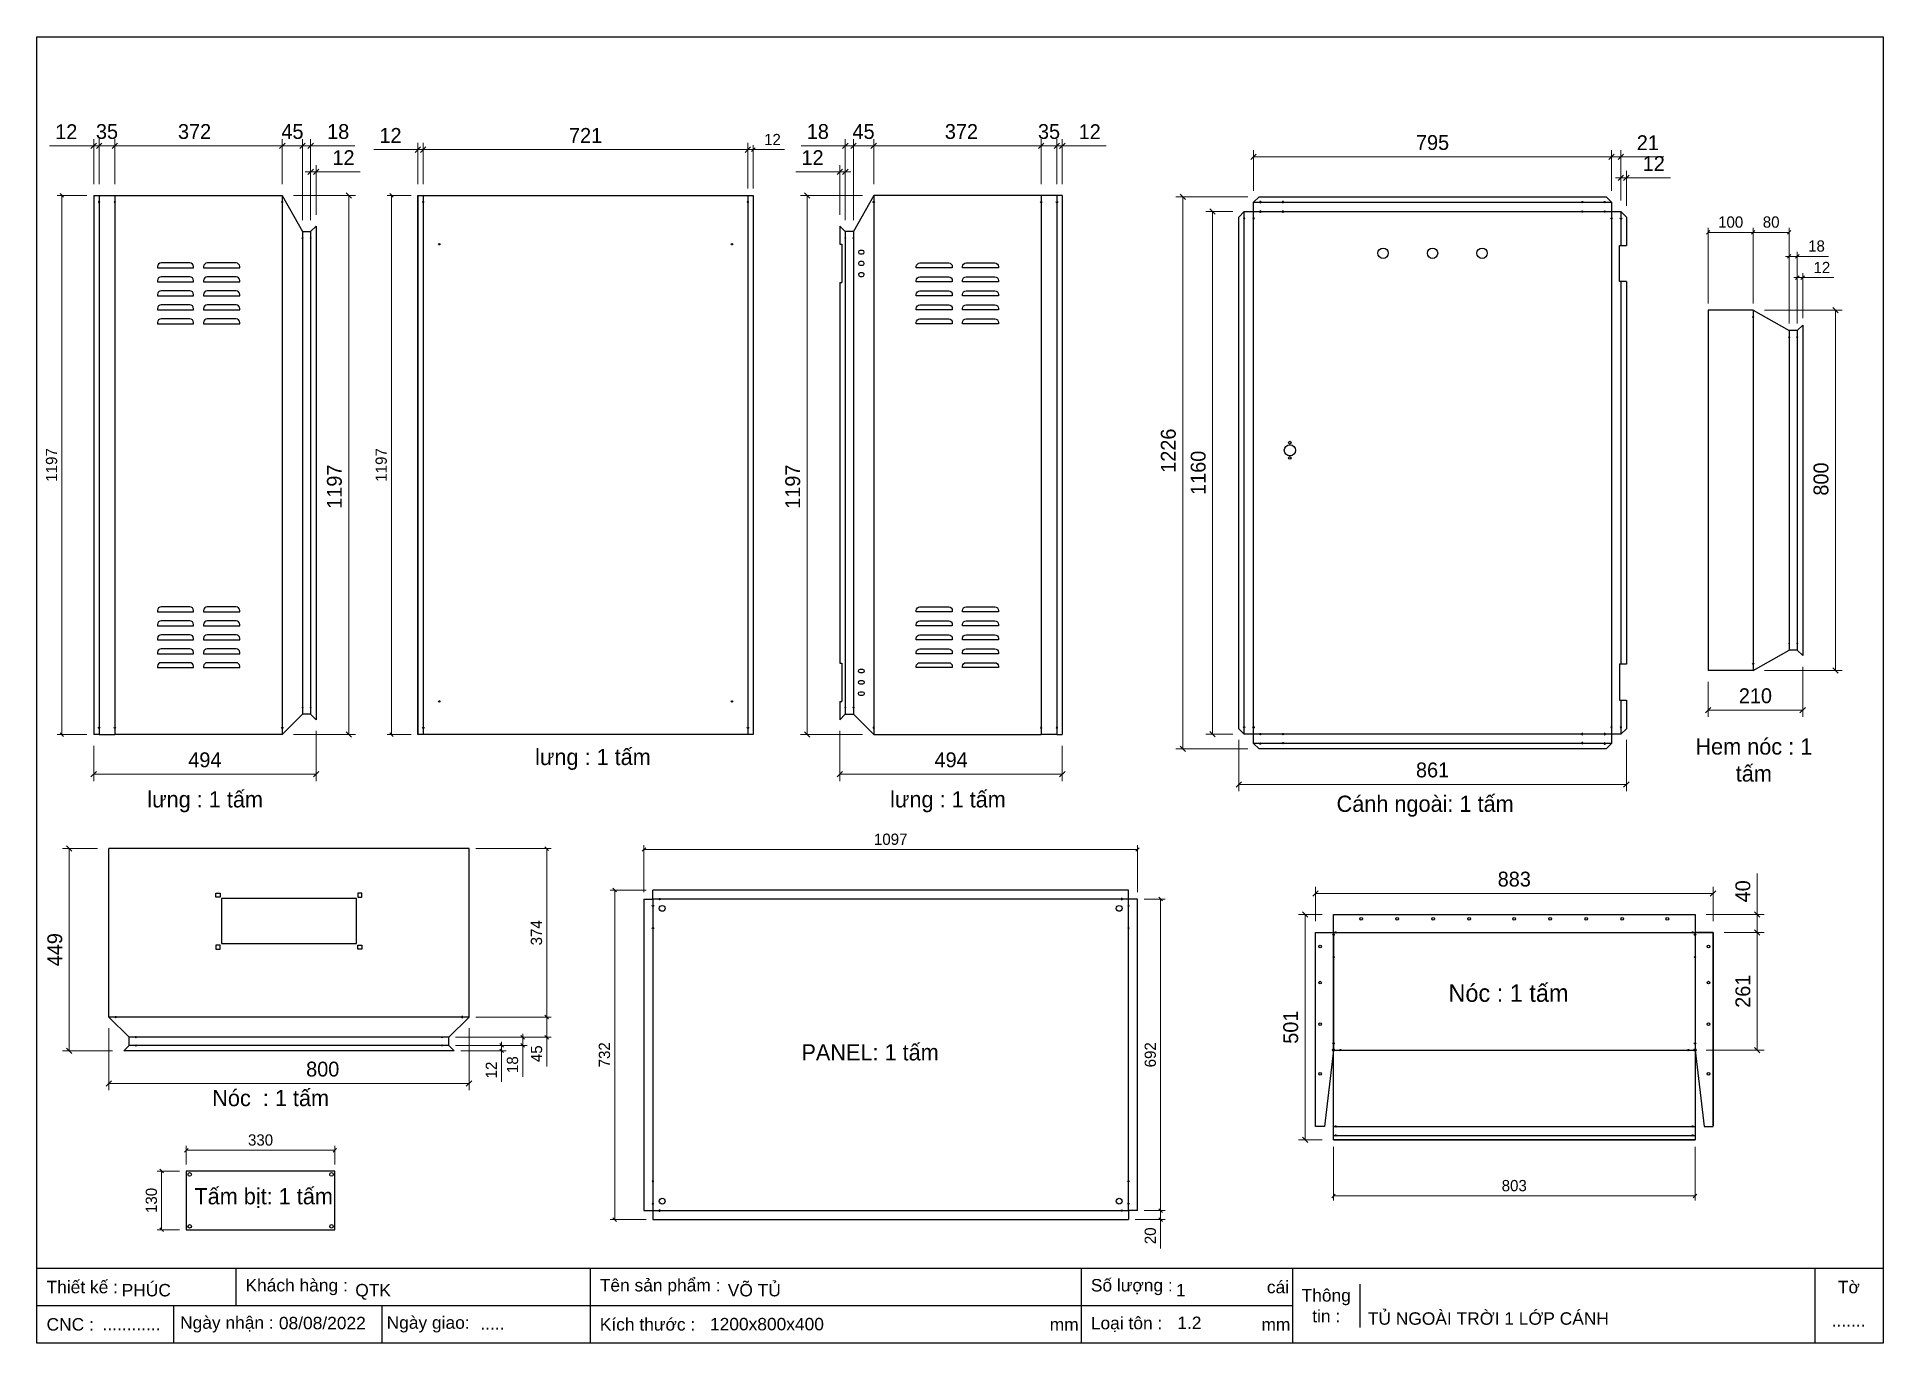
# Model space of a CAD drawing. Header units: millimetres. Extents: x 0 to 4101, y 0 to 2900.
import ezdxf

# ---------------------------------------------------------------- set-up
doc = ezdxf.new("R2010")
doc.units = ezdxf.units.MM
doc.layers.add('CNC', color=7, linetype='Continuous')
doc.layers.add('DIM', color=253, linetype='Continuous')
doc.styles.add('Arial', font='arial.ttf')
doc.dimstyles.new('Dim-25', dxfattribs={"dimtxt": 25, "dimasz": 8, "dimexe": 10, "dimexo": 15, "dimgap": 10, "dimtad": 1, "dimdec": 0, "dimtxsty": 'Standard', "dimblk": 'OBLIQUE', "dimcen": 10, "dimclrd": 5, "dimclre": 5, "dimclrt": 3, "dimazin": 3, "dimtfac": 1, "dimtdec": 0, "dimtmove": 0, "dimatfit": 3, "dimldrblk": 'OBLIQUE', "dimlwd": 9, "dimlwe": 9})
doc.dimstyles.new('Dim-33', dxfattribs={"dimtxt": 33, "dimasz": 12, "dimexe": 15, "dimexo": 25, "dimgap": 15, "dimtad": 1, "dimdec": 0, "dimtxsty": 'Standard', "dimblk": 'OBLIQUE', "dimcen": 10, "dimclrd": 5, "dimclre": 5, "dimclrt": 3, "dimazin": 3, "dimtfac": 1, "dimtdec": 0, "dimtmove": 0, "dimatfit": 3, "dimldrblk": 'OPEN30', "dimlwd": 9, "dimlwe": 9})

msp = doc.modelspace()

# ---------------------------------------------------------------- texts
at = {"color": 2, "attachment_point": 5}
for s, insert, char_height, width in [('lưng : 1 tấm', (1235.1, 1295.8), 36, 496), ('Hem nóc : 1 tấm', (3814, 1294.2), 36, 325), ('lưng : 1 tấm', (373.7, 1201.7), 36, 496), ('lưng : 1 tấm', (2023.8, 1201.7), 36, 496), ('Cánh ngoài: 1 tấm', (3083.8, 1191.9), 36, 675.974), ('Nóc : 1 tấm', (3268.9, 776.8), 39, 974), ('PANEL: 1 tấm', (1850.8, 645.2), 36, 675.974), ('Nóc  : 1 tấm', (519.2, 543.7), 36, 375), ('Tấm bịt: 1 tấm', (503.7, 322), 36, 375)]:
    msp.add_mtext(s, dxfattribs=dict(at, insert=insert, char_height=char_height, width=width))

# ---------------------------------------------------------------- blocks, each defined once
blk = doc.blocks.new('*D1')
at = {"color": 0, "linetype": 'ByBlock', "lineweight": -2}
for p, q in [((698.8, 2542), (686.8, 2554)), ((686.8, 1357), (698.8, 1345))]:
    blk.add_line(p, q, dxfattribs=at)
at = {"layer": 'Defpoints', "color": 0, "transparency": 16777216}
for p in [(545.1, 2548), (545.1, 1351), (692.8, 1351)]:
    blk.add_point(p, dxfattribs=at)
at = {"layer": 'DIM', "color": 5, "lineweight": 9, "transparency": 16777216}
for p, q in [((570.1, 2548), (707.8, 2548)), ((692.8, 2548), (692.8, 1351)), ((570.1, 1351), (707.8, 1351))]:
    blk.add_line(p, q, dxfattribs=at)
at = {"layer": 'DIM', "color": 3, "transparency": 16777216, "insert": (661, 1901.3), "char_height": 33, "attachment_point": 5, "rotation": 90}
blk.add_mtext('1197', dxfattribs=at)
blk = doc.blocks.new('_Oblique')
at = {"color": 0, "linetype": 'ByBlock', "lineweight": -2}
blk.add_line((-0.5, -0.5), (0.5, 0.5), dxfattribs=at)
blk = doc.blocks.new('_Open30')
at = {"color": 0, "linetype": 'ByBlock', "lineweight": -2}
for p, q in [((-1, 0.27), (0, 0)), ((0, 0), (-1, -0.27)), ((0, 0), (-1, 0))]:
    blk.add_line(p, q, dxfattribs=at)
blk = doc.blocks.new('*D2')
at = {"color": 0, "linetype": 'ByBlock', "lineweight": -2}
for p, q in [((179.1, 2663.8), (167.1, 2651.8)), ((539.1, 2651.8), (551.1, 2663.8))]:
    blk.add_line(p, q, dxfattribs=at)
at = {"layer": 'Defpoints', "color": 0, "transparency": 16777216}
for p in [(545.1, 2657.8), (173.1, 2548), (545.1, 2548)]:
    blk.add_point(p, dxfattribs=at)
at = {"layer": 'DIM', "color": 5, "lineweight": 9, "transparency": 16777216}
for p, q in [((173.1, 2573), (173.1, 2672.8)), ((545.1, 2573), (545.1, 2672.8)), ((173.1, 2657.8), (545.1, 2657.8))]:
    blk.add_line(p, q, dxfattribs=at)
at = {"layer": 'DIM', "color": 3, "transparency": 16777216, "insert": (350.2, 2689.6), "char_height": 33, "attachment_point": 5}
blk.add_mtext('372', dxfattribs=at)
blk = doc.blocks.new('*D3')
at = {"color": 0, "linetype": 'ByBlock', "lineweight": -2}
for p, q in [((551.1, 2663.8), (539.1, 2651.8)), ((584.1, 2651.8), (596.1, 2663.8))]:
    blk.add_line(p, q, dxfattribs=at)
at = {"layer": 'Defpoints', "color": 0, "transparency": 16777216}
for p in [(590.1, 2657.8), (545.1, 2548), (590.1, 2468)]:
    blk.add_point(p, dxfattribs=at)
at = {"layer": 'DIM', "color": 5, "lineweight": 9, "transparency": 16777216}
for p, q in [((545.1, 2573), (545.1, 2672.8)), ((590.1, 2493), (590.1, 2672.8)), ((545.1, 2657.8), (590.1, 2657.8))]:
    blk.add_line(p, q, dxfattribs=at)
at = {"layer": 'DIM', "color": 3, "transparency": 16777216, "insert": (567.6, 2689.6), "char_height": 33, "attachment_point": 5}
blk.add_mtext('45', dxfattribs=at)
blk = doc.blocks.new('*D4')
at = {"color": 0, "linetype": 'ByBlock', "lineweight": -2}
for p, q in [((584.1, 2651.8), (596.1, 2663.8)), ((614.1, 2663.8), (602.1, 2651.8))]:
    blk.add_line(p, q, dxfattribs=at)
at = {"layer": 'Defpoints', "color": 0, "transparency": 16777216}
for p in [(608.1, 2657.8), (590.1, 2468), (608.1, 2468)]:
    blk.add_point(p, dxfattribs=at)
at = {"layer": 'DIM', "color": 5, "lineweight": 9, "transparency": 16777216}
for p, q in [((590.1, 2493), (590.1, 2672.8)), ((608.1, 2493), (608.1, 2672.8)), ((590.1, 2657.8), (578.1, 2657.8)), ((590.1, 2657.8), (608.1, 2657.8)), ((608.1, 2657.8), (706.4, 2657.8))]:
    blk.add_line(p, q, dxfattribs=at)
at = {"layer": 'DIM', "color": 3, "transparency": 16777216, "insert": (669.2, 2689.6), "char_height": 33, "attachment_point": 5}
blk.add_mtext('18', dxfattribs=at)
blk = doc.blocks.new('*D5')
at = {"color": 0, "linetype": 'ByBlock', "lineweight": -2}
for p, q in [((144.1, 2663.8), (132.1, 2651.8)), ((167.1, 2651.8), (179.1, 2663.8))]:
    blk.add_line(p, q, dxfattribs=at)
at = {"layer": 'Defpoints', "color": 0, "transparency": 16777216}
for p in [(138.1, 2657.8), (138.1, 2548), (173.1, 2548)]:
    blk.add_point(p, dxfattribs=at)
at = {"layer": 'DIM', "color": 5, "lineweight": 9, "transparency": 16777216}
for p, q in [((138.1, 2573), (138.1, 2672.8)), ((173.1, 2573), (173.1, 2672.8)), ((173.1, 2657.8), (138.1, 2657.8))]:
    blk.add_line(p, q, dxfattribs=at)
at = {"layer": 'DIM', "color": 3, "transparency": 16777216, "insert": (155.6, 2689.6), "char_height": 33, "attachment_point": 5}
blk.add_mtext('35', dxfattribs=at)
blk = doc.blocks.new('*D6')
at = {"color": 0, "linetype": 'ByBlock', "lineweight": -2}
for p, q in [((602.1, 2594.2), (614.1, 2606.2)), ((626.1, 2606.2), (614.1, 2594.2))]:
    blk.add_line(p, q, dxfattribs=at)
at = {"layer": 'Defpoints', "color": 0, "transparency": 16777216}
for p in [(620.1, 2600.2), (608.1, 2468), (620.1, 2480)]:
    blk.add_point(p, dxfattribs=at)
at = {"layer": 'DIM', "color": 5, "lineweight": 9, "transparency": 16777216}
for p, q in [((608.1, 2600.2), (596.1, 2600.2)), ((608.1, 2493), (608.1, 2615.2)), ((608.1, 2600.2), (620.1, 2600.2)), ((620.1, 2505), (620.1, 2615.2)), ((620.1, 2600.2), (718, 2600.2))]:
    blk.add_line(p, q, dxfattribs=at)
at = {"layer": 'DIM', "color": 3, "transparency": 16777216, "insert": (681, 2631.8), "char_height": 33, "attachment_point": 5}
blk.add_mtext('12', dxfattribs=at)
blk = doc.blocks.new('f3daunguoc')
at = {"layer": 'CNC', "color": 2, "lineweight": -3}
blk.add_circle((0, 0), 1.5, dxfattribs=at)
blk = doc.blocks.new('f2dauxuoi')
at = {"layer": 'CNC', "color": 2, "lineweight": -3}
blk.add_circle((0, 0), 1, dxfattribs=at)
blk = doc.blocks.new('*D7')
at = {"color": 0, "linetype": 'ByBlock', "lineweight": -2}
for p, q in [((132.1, 1268.8), (120.1, 1256.8)), ((614.1, 1256.8), (626.1, 1268.8))]:
    blk.add_line(p, q, dxfattribs=at)
at = {"layer": 'Defpoints', "color": 0, "ltscale": 3, "transparency": 16777216}
for p in [(620.1, 1384), (126.1, 1351), (620.1, 1262.8)]:
    blk.add_point(p, dxfattribs=at)
at = {"layer": 'DIM', "color": 5, "lineweight": 9, "ltscale": 3, "transparency": 16777216}
for p, q in [((620.1, 1359), (620.1, 1247.8)), ((126.1, 1326), (126.1, 1247.8)), ((126.1, 1262.8), (620.1, 1262.8))]:
    blk.add_line(p, q, dxfattribs=at)
at = {"layer": 'DIM', "color": 3, "ltscale": 3, "transparency": 16777216, "insert": (373.1, 1294.7), "char_height": 33, "attachment_point": 5}
blk.add_mtext('494', dxfattribs=at)
blk = doc.blocks.new('*D8')
at = {"color": 0, "linetype": 'ByBlock', "lineweight": -2}
for p, q in [((1717.1, 2542), (1705.1, 2554)), ((1705.1, 1357), (1717.1, 1345))]:
    blk.add_line(p, q, dxfattribs=at)
at = {"layer": 'Defpoints', "color": 0, "transparency": 16777216}
for p in [(1858.8, 2548), (1711.1, 1351), (1858.8, 1351)]:
    blk.add_point(p, dxfattribs=at)
at = {"layer": 'DIM', "color": 5, "lineweight": 9, "transparency": 16777216}
for p, q in [((1833.8, 2548), (1696.1, 2548)), ((1711.1, 2548), (1711.1, 1351)), ((1833.8, 1351), (1696.1, 1351))]:
    blk.add_line(p, q, dxfattribs=at)
at = {"layer": 'DIM', "color": 3, "transparency": 16777216, "insert": (1679.2, 1901.3), "char_height": 33, "attachment_point": 5, "rotation": 90}
blk.add_mtext('1197', dxfattribs=at)
blk = doc.blocks.new('*D9')
at = {"color": 0, "linetype": 'ByBlock', "lineweight": -2}
for p, q in [((1864.8, 2663.8), (1852.8, 2651.8)), ((2224.8, 2651.8), (2236.8, 2663.8))]:
    blk.add_line(p, q, dxfattribs=at)
at = {"layer": 'Defpoints', "color": 0, "transparency": 16777216}
for p in [(1858.8, 2657.8), (1858.8, 2548), (2230.8, 2548)]:
    blk.add_point(p, dxfattribs=at)
at = {"layer": 'DIM', "color": 5, "lineweight": 9, "transparency": 16777216}
for p, q in [((1858.8, 2573), (1858.8, 2672.8)), ((2230.8, 2573), (2230.8, 2672.8)), ((2230.8, 2657.8), (1858.8, 2657.8))]:
    blk.add_line(p, q, dxfattribs=at)
at = {"layer": 'DIM', "color": 3, "transparency": 16777216, "insert": (2053.7, 2689.6), "char_height": 33, "attachment_point": 5}
blk.add_mtext('372', dxfattribs=at)
blk = doc.blocks.new('*D10')
at = {"color": 0, "linetype": 'ByBlock', "lineweight": -2}
for p, q in [((1819.8, 2663.8), (1807.8, 2651.8)), ((1852.8, 2651.8), (1864.8, 2663.8))]:
    blk.add_line(p, q, dxfattribs=at)
at = {"layer": 'Defpoints', "color": 0, "transparency": 16777216}
for p in [(1813.8, 2657.8), (1858.8, 2548), (1813.8, 2468)]:
    blk.add_point(p, dxfattribs=at)
at = {"layer": 'DIM', "color": 5, "lineweight": 9, "transparency": 16777216}
for p, q in [((1813.8, 2493), (1813.8, 2672.8)), ((1858.8, 2573), (1858.8, 2672.8)), ((1858.8, 2657.8), (1813.8, 2657.8))]:
    blk.add_line(p, q, dxfattribs=at)
at = {"layer": 'DIM', "color": 3, "transparency": 16777216, "insert": (1836.3, 2689.6), "char_height": 33, "attachment_point": 5}
blk.add_mtext('45', dxfattribs=at)
blk = doc.blocks.new('*D11')
at = {"color": 0, "linetype": 'ByBlock', "lineweight": -2}
for p, q in [((1789.8, 2651.8), (1801.8, 2663.8)), ((1819.8, 2663.8), (1807.8, 2651.8))]:
    blk.add_line(p, q, dxfattribs=at)
at = {"layer": 'Defpoints', "color": 0, "transparency": 16777216}
for p in [(1795.8, 2657.8), (1795.8, 2468), (1813.8, 2468)]:
    blk.add_point(p, dxfattribs=at)
at = {"layer": 'DIM', "color": 5, "lineweight": 9, "transparency": 16777216}
for p, q in [((1795.8, 2493), (1795.8, 2672.8)), ((1813.8, 2493), (1813.8, 2672.8)), ((1795.8, 2657.8), (1697.6, 2657.8)), ((1813.8, 2657.8), (1795.8, 2657.8)), ((1813.8, 2657.8), (1825.8, 2657.8))]:
    blk.add_line(p, q, dxfattribs=at)
at = {"layer": 'DIM', "color": 3, "transparency": 16777216, "insert": (1734.7, 2689.6), "char_height": 33, "attachment_point": 5}
blk.add_mtext('18', dxfattribs=at)
blk = doc.blocks.new('*D12')
at = {"color": 0, "linetype": 'ByBlock', "lineweight": -2}
for p, q in [((2236.8, 2663.8), (2224.8, 2651.8)), ((2259.8, 2651.8), (2271.8, 2663.8))]:
    blk.add_line(p, q, dxfattribs=at)
at = {"layer": 'Defpoints', "color": 0, "transparency": 16777216}
for p in [(2265.8, 2657.8), (2230.8, 2548), (2265.8, 2548)]:
    blk.add_point(p, dxfattribs=at)
at = {"layer": 'DIM', "color": 5, "lineweight": 9, "transparency": 16777216}
for p, q in [((2230.8, 2573), (2230.8, 2672.8)), ((2265.8, 2573), (2265.8, 2672.8)), ((2230.8, 2657.8), (2265.8, 2657.8))]:
    blk.add_line(p, q, dxfattribs=at)
at = {"layer": 'DIM', "color": 3, "transparency": 16777216, "insert": (2248.3, 2689.6), "char_height": 33, "attachment_point": 5}
blk.add_mtext('35', dxfattribs=at)
blk = doc.blocks.new('*D13')
at = {"color": 0, "linetype": 'ByBlock', "lineweight": -2}
for p, q in [((1777.8, 2594.2), (1789.8, 2606.2)), ((1801.8, 2606.2), (1789.8, 2594.2))]:
    blk.add_line(p, q, dxfattribs=at)
at = {"layer": 'Defpoints', "color": 0, "transparency": 16777216}
for p in [(1783.8, 2600.2), (1783.8, 2480), (1795.8, 2468)]:
    blk.add_point(p, dxfattribs=at)
at = {"layer": 'DIM', "color": 5, "lineweight": 9, "transparency": 16777216}
for p, q in [((1783.8, 2600.2), (1686, 2600.2)), ((1783.8, 2505), (1783.8, 2615.2)), ((1795.8, 2600.2), (1783.8, 2600.2)), ((1795.8, 2493), (1795.8, 2615.2)), ((1795.8, 2600.2), (1807.8, 2600.2))]:
    blk.add_line(p, q, dxfattribs=at)
at = {"layer": 'DIM', "color": 3, "transparency": 16777216, "insert": (1722.9, 2631.8), "char_height": 33, "attachment_point": 5}
blk.add_mtext('12', dxfattribs=at)
blk = doc.blocks.new('*D14')
at = {"color": 0, "linetype": 'ByBlock', "lineweight": -2}
for p, q in [((1789.8, 1268.8), (1777.8, 1256.8)), ((2271.8, 1256.8), (2283.8, 1268.8))]:
    blk.add_line(p, q, dxfattribs=at)
at = {"layer": 'Defpoints', "color": 0, "ltscale": 3, "transparency": 16777216}
for p in [(1783.8, 1384), (2277.8, 1351), (1783.8, 1262.8)]:
    blk.add_point(p, dxfattribs=at)
at = {"layer": 'DIM', "color": 5, "lineweight": 9, "ltscale": 3, "transparency": 16777216}
for p, q in [((1783.8, 1359), (1783.8, 1247.8)), ((2277.8, 1326), (2277.8, 1247.8)), ((2277.8, 1262.8), (1783.8, 1262.8))]:
    blk.add_line(p, q, dxfattribs=at)
at = {"layer": 'DIM', "color": 3, "ltscale": 3, "transparency": 16777216, "insert": (2030.8, 1294.7), "char_height": 33, "attachment_point": 5}
blk.add_mtext('494', dxfattribs=at)
blk = doc.blocks.new('*D15')
at = {"color": 0, "linetype": 'ByBlock', "lineweight": -2}
for p, q in [((840.3, 2643.5), (852.3, 2655.5)), ((864.3, 2655.5), (852.3, 2643.5))]:
    blk.add_line(p, q, dxfattribs=at)
at = {"layer": 'Defpoints', "color": 0, "transparency": 16777216}
for p in [(846.3, 2649.5), (846.3, 2548), (858.3, 2548)]:
    blk.add_point(p, dxfattribs=at)
at = {"layer": 'DIM', "color": 5, "lineweight": 9, "transparency": 16777216}
for p, q in [((846.3, 2649.5), (748.5, 2649.5)), ((846.3, 2573), (846.3, 2664.5)), ((858.3, 2649.5), (846.3, 2649.5)), ((858.3, 2573), (858.3, 2664.5)), ((858.3, 2649.5), (870.3, 2649.5))]:
    blk.add_line(p, q, dxfattribs=at)
at = {"layer": 'DIM', "color": 3, "transparency": 16777216, "insert": (785.4, 2681.1), "char_height": 33, "attachment_point": 5}
blk.add_mtext('12', dxfattribs=at)
blk = doc.blocks.new('*D16')
at = {"color": 0, "linetype": 'ByBlock', "lineweight": -2}
for p, q in [((864.3, 2655.5), (852.3, 2643.5)), ((1573.3, 2643.5), (1585.3, 2655.5))]:
    blk.add_line(p, q, dxfattribs=at)
at = {"layer": 'Defpoints', "color": 0, "transparency": 16777216}
for p in [(1579.3, 2649.5), (858.3, 2548), (1579.3, 2548)]:
    blk.add_point(p, dxfattribs=at)
at = {"layer": 'DIM', "color": 5, "lineweight": 9, "transparency": 16777216}
for p, q in [((858.3, 2573), (858.3, 2664.5)), ((858.3, 2649.5), (1579.3, 2649.5)), ((1579.3, 2573), (1579.3, 2664.5))]:
    blk.add_line(p, q, dxfattribs=at)
at = {"layer": 'DIM', "color": 3, "transparency": 16777216, "insert": (1218.8, 2681.1), "char_height": 33, "attachment_point": 5}
blk.add_mtext('721', dxfattribs=at)
blk = doc.blocks.new('*D17')
at = {"color": 5, "lineweight": 9, "ltscale": 3, "transparency": 16777216}
for p, q in [((831.3, 2548), (777.7, 2548)), ((787.7, 2548), (787.7, 1351)), ((831.3, 1351), (777.7, 1351))]:
    blk.add_line(p, q, dxfattribs=at)
at = {"color": 0, "linetype": 'ByBlock', "lineweight": -2}
for p, q in [((791.7, 2544), (783.7, 2552)), ((783.7, 1355), (791.7, 1347))]:
    blk.add_line(p, q, dxfattribs=at)
at = {"layer": 'Defpoints', "color": 0, "ltscale": 3, "transparency": 16777216}
for p in [(846.3, 2548), (787.7, 1351), (846.3, 1351)]:
    blk.add_point(p, dxfattribs=at)
at = {"color": 3, "ltscale": 3, "transparency": 16777216, "insert": (764.9, 1949.5), "char_height": 25, "attachment_point": 5, "rotation": 90}
blk.add_mtext('1197', dxfattribs=at)
blk = doc.blocks.new('*D18')
at = {"color": 0, "linetype": 'ByBlock', "lineweight": -2}
for p, q in [((165.9, 582.1), (153.9, 570.1)), ((953.9, 570.1), (965.9, 582.1))]:
    blk.add_line(p, q, dxfattribs=at)
at = {"layer": 'Defpoints', "color": 0, "transparency": 16777216}
for p in [(159.9, 723.8), (959.9, 723.8), (159.9, 576.1)]:
    blk.add_point(p, dxfattribs=at)
at = {"layer": 'DIM', "color": 5, "lineweight": 9, "transparency": 16777216}
for p, q in [((159.9, 698.8), (159.9, 561.1)), ((959.9, 698.8), (959.9, 561.1)), ((959.9, 576.1), (159.9, 576.1))]:
    blk.add_line(p, q, dxfattribs=at)
at = {"layer": 'DIM', "color": 3, "transparency": 16777216, "insert": (634.9, 608), "char_height": 33, "attachment_point": 5}
blk.add_mtext('800', dxfattribs=at)
blk = doc.blocks.new('*D19')
at = {"color": 0, "linetype": 'ByBlock', "lineweight": -2}
for p, q in [((77.7, 1091.8), (65.7, 1103.8)), ((65.7, 654.8), (77.7, 642.8))]:
    blk.add_line(p, q, dxfattribs=at)
at = {"layer": 'Defpoints', "color": 0, "ltscale": 3, "transparency": 16777216}
for p in [(159.9, 1097.8), (71.7, 648.8), (192.9, 648.8)]:
    blk.add_point(p, dxfattribs=at)
at = {"layer": 'DIM', "color": 5, "lineweight": 9, "ltscale": 3, "transparency": 16777216}
for p, q in [((134.9, 1097.8), (56.7, 1097.8)), ((71.7, 1097.8), (71.7, 648.8)), ((167.9, 648.8), (56.7, 648.8))]:
    blk.add_line(p, q, dxfattribs=at)
at = {"layer": 'DIM', "color": 3, "ltscale": 3, "transparency": 16777216, "insert": (39.9, 873.3), "char_height": 33, "attachment_point": 5, "rotation": 90}
blk.add_mtext('449', dxfattribs=at)
blk = doc.blocks.new('*D20')
at = {"color": 5, "lineweight": 9, "ltscale": 3, "transparency": 16777216}
for p, q in [((974.9, 723.8), (1142.6, 723.8)), ((1132.6, 723.8), (1132.6, 678.8)), ((929.9, 678.8), (1142.6, 678.8)), ((1132.6, 678.8), (1132.6, 613.8))]:
    blk.add_line(p, q, dxfattribs=at)
at = {"color": 0, "linetype": 'ByBlock', "lineweight": -2}
for p, q in [((1136.6, 719.8), (1128.6, 727.8)), ((1128.6, 682.8), (1136.6, 674.8))]:
    blk.add_line(p, q, dxfattribs=at)
at = {"layer": 'Defpoints', "color": 0, "ltscale": 3, "transparency": 16777216}
for p in [(959.9, 723.8), (914.9, 678.8), (1132.6, 678.8)]:
    blk.add_point(p, dxfattribs=at)
at = {"color": 3, "ltscale": 3, "transparency": 16777216, "insert": (1109.9, 642.3), "char_height": 25, "attachment_point": 5, "rotation": 90}
blk.add_mtext('45', dxfattribs=at)
blk = doc.blocks.new('*D21')
at = {"color": 5, "lineweight": 9, "ltscale": 3, "transparency": 16777216}
for p, q in [((929.9, 660.8), (1042.1, 660.8)), ((1032.1, 660.8), (1032.1, 668.8)), ((1032.1, 660.8), (1032.1, 648.8)), ((941.9, 648.8), (1042.1, 648.8)), ((1032.1, 648.8), (1032.1, 579.6))]:
    blk.add_line(p, q, dxfattribs=at)
at = {"color": 0, "linetype": 'ByBlock', "lineweight": -2}
for p, q in [((1028.1, 664.8), (1036.1, 656.8)), ((1036.1, 644.8), (1028.1, 652.8))]:
    blk.add_line(p, q, dxfattribs=at)
at = {"layer": 'Defpoints', "color": 0, "ltscale": 3, "transparency": 16777216}
for p in [(914.9, 660.8), (926.9, 648.8), (1032.1, 648.8)]:
    blk.add_point(p, dxfattribs=at)
at = {"color": 3, "ltscale": 3, "transparency": 16777216, "insert": (1009.5, 606.2), "char_height": 25, "attachment_point": 5, "rotation": 90}
blk.add_mtext('12', dxfattribs=at)
blk = doc.blocks.new('*D22')
at = {"color": 5, "lineweight": 9, "ltscale": 3, "transparency": 16777216}
for p, q in [((929.9, 678.8), (1089.3, 678.8)), ((929.9, 660.8), (1089.3, 660.8)), ((1079.3, 678.8), (1079.3, 686.8)), ((1079.3, 678.8), (1079.3, 660.8)), ((1079.3, 660.8), (1079.3, 591.3))]:
    blk.add_line(p, q, dxfattribs=at)
at = {"color": 0, "linetype": 'ByBlock', "lineweight": -2}
for p, q in [((1075.3, 682.8), (1083.3, 674.8)), ((1083.3, 656.8), (1075.3, 664.8))]:
    blk.add_line(p, q, dxfattribs=at)
at = {"layer": 'Defpoints', "color": 0, "ltscale": 3, "transparency": 16777216}
for p in [(914.9, 678.8), (914.9, 660.8), (1079.3, 660.8)]:
    blk.add_point(p, dxfattribs=at)
at = {"color": 3, "ltscale": 3, "transparency": 16777216, "insert": (1056.6, 618.1), "char_height": 25, "attachment_point": 5, "rotation": 90}
blk.add_mtext('18', dxfattribs=at)
blk = doc.blocks.new('*D23')
at = {"color": 5, "lineweight": 9, "ltscale": 3, "transparency": 16777216}
for p, q in [((974.9, 1097.8), (1142.6, 1097.8)), ((1132.6, 723.8), (1132.6, 1097.8)), ((974.9, 723.8), (1142.6, 723.8))]:
    blk.add_line(p, q, dxfattribs=at)
at = {"color": 0, "linetype": 'ByBlock', "lineweight": -2}
for p, q in [((1136.6, 1093.8), (1128.6, 1101.8)), ((1128.6, 727.8), (1136.6, 719.8))]:
    blk.add_line(p, q, dxfattribs=at)
at = {"layer": 'Defpoints', "color": 0, "ltscale": 3, "transparency": 16777216}
for p in [(959.9, 1097.8), (1132.6, 1097.8), (959.9, 723.8)]:
    blk.add_point(p, dxfattribs=at)
at = {"color": 3, "ltscale": 3, "transparency": 16777216, "insert": (1109.8, 910.8), "char_height": 25, "attachment_point": 5, "rotation": 90}
blk.add_mtext('374', dxfattribs=at)
blk = doc.blocks.new('*D24')
at = {"color": 0, "linetype": 'ByBlock', "lineweight": -2}
for p, q in [((4001.2, 2287.2), (3989.2, 2299.2)), ((3989.2, 1499.2), (4001.2, 1487.2))]:
    blk.add_line(p, q, dxfattribs=at)
at = {"layer": 'Defpoints', "color": 0, "transparency": 16777216}
for p in [(3812.5, 2293.2), (3812.5, 1493.2), (3995.2, 1493.2)]:
    blk.add_point(p, dxfattribs=at)
at = {"layer": 'DIM', "color": 5, "lineweight": 9, "transparency": 16777216}
for p, q in [((3837.5, 2293.2), (4010.2, 2293.2)), ((3995.2, 2293.2), (3995.2, 1493.2)), ((3837.5, 1493.2), (4010.2, 1493.2))]:
    blk.add_line(p, q, dxfattribs=at)
at = {"layer": 'DIM', "color": 3, "transparency": 16777216, "insert": (3963.3, 1918.2), "char_height": 33, "attachment_point": 5, "rotation": 90}
blk.add_mtext('800', dxfattribs=at)
blk = doc.blocks.new('*D25')
at = {"color": 0, "linetype": 'ByBlock', "lineweight": -2}
for p, q in [((3718.5, 1411), (3706.5, 1399)), ((3916.5, 1399), (3928.5, 1411))]:
    blk.add_line(p, q, dxfattribs=at)
at = {"layer": 'Defpoints', "color": 0, "ltscale": 3, "transparency": 16777216}
for p in [(3922.5, 1526.2), (3712.5, 1493.2), (3922.5, 1405)]:
    blk.add_point(p, dxfattribs=at)
at = {"layer": 'DIM', "color": 5, "lineweight": 9, "ltscale": 3, "transparency": 16777216}
for p, q in [((3922.5, 1501.2), (3922.5, 1390)), ((3712.5, 1468.2), (3712.5, 1390)), ((3712.5, 1405), (3922.5, 1405))]:
    blk.add_line(p, q, dxfattribs=at)
at = {"layer": 'DIM', "color": 3, "ltscale": 3, "transparency": 16777216, "insert": (3817.5, 1436.9), "char_height": 33, "attachment_point": 5}
blk.add_mtext('210', dxfattribs=at)
blk = doc.blocks.new('*D26')
at = {"color": 0, "linetype": 'ByBlock', "lineweight": -2}
for p, q in [((3816.5, 2469.9), (3808.5, 2461.9)), ((3888.5, 2461.9), (3896.5, 2469.9))]:
    blk.add_line(p, q, dxfattribs=at)
at = {"color": 5, "lineweight": 9, "ltscale": 3, "transparency": 16777216}
for p, q in [((3812.5, 2308.2), (3812.5, 2475.9)), ((3812.5, 2465.9), (3892.5, 2465.9)), ((3892.5, 2263.2), (3892.5, 2475.9))]:
    blk.add_line(p, q, dxfattribs=at)
at = {"layer": 'Defpoints', "color": 0, "ltscale": 3, "transparency": 16777216}
for p in [(3892.5, 2465.9), (3812.5, 2293.2), (3892.5, 2248.2)]:
    blk.add_point(p, dxfattribs=at)
at = {"color": 3, "ltscale": 3, "transparency": 16777216, "insert": (3852.5, 2488.6), "char_height": 25, "attachment_point": 5}
blk.add_mtext('80', dxfattribs=at)
blk = doc.blocks.new('*D27')
at = {"color": 5, "lineweight": 9, "ltscale": 3, "transparency": 16777216}
for p, q in [((3910.5, 2365.4), (3902.5, 2365.4)), ((3910.5, 2263.2), (3910.5, 2375.4)), ((3910.5, 2365.4), (3922.5, 2365.4)), ((3922.5, 2275.2), (3922.5, 2375.4)), ((3922.5, 2365.4), (3991.7, 2365.4))]:
    blk.add_line(p, q, dxfattribs=at)
at = {"color": 0, "linetype": 'ByBlock', "lineweight": -2}
for p, q in [((3906.5, 2361.4), (3914.5, 2369.4)), ((3926.5, 2369.4), (3918.5, 2361.4))]:
    blk.add_line(p, q, dxfattribs=at)
at = {"layer": 'Defpoints', "color": 0, "ltscale": 3, "transparency": 16777216}
for p in [(3922.5, 2365.4), (3922.5, 2260.2), (3910.5, 2248.2)]:
    blk.add_point(p, dxfattribs=at)
at = {"color": 3, "ltscale": 3, "transparency": 16777216, "insert": (3965.1, 2387.9), "char_height": 25, "attachment_point": 5}
blk.add_mtext('12', dxfattribs=at)
blk = doc.blocks.new('*D28')
at = {"color": 5, "lineweight": 9, "ltscale": 3, "transparency": 16777216}
for p, q in [((3892.5, 2263.2), (3892.5, 2422.6)), ((3910.5, 2263.2), (3910.5, 2422.6)), ((3892.5, 2412.6), (3884.5, 2412.6)), ((3892.5, 2412.6), (3910.5, 2412.6)), ((3910.5, 2412.6), (3980, 2412.6))]:
    blk.add_line(p, q, dxfattribs=at)
at = {"color": 0, "linetype": 'ByBlock', "lineweight": -2}
for p, q in [((3888.5, 2408.6), (3896.5, 2416.6)), ((3914.5, 2416.6), (3906.5, 2408.6))]:
    blk.add_line(p, q, dxfattribs=at)
at = {"layer": 'Defpoints', "color": 0, "ltscale": 3, "transparency": 16777216}
for p in [(3910.5, 2412.6), (3892.5, 2248.2), (3910.5, 2248.2)]:
    blk.add_point(p, dxfattribs=at)
at = {"color": 3, "ltscale": 3, "transparency": 16777216, "insert": (3953.2, 2435.4), "char_height": 25, "attachment_point": 5}
blk.add_mtext('18', dxfattribs=at)
blk = doc.blocks.new('*D29')
at = {"color": 0, "linetype": 'ByBlock', "lineweight": -2}
for p, q in [((3716.5, 2469.9), (3708.5, 2461.9)), ((3808.5, 2461.9), (3816.5, 2469.9))]:
    blk.add_line(p, q, dxfattribs=at)
at = {"color": 5, "lineweight": 9, "ltscale": 3, "transparency": 16777216}
for p, q in [((3712.5, 2308.2), (3712.5, 2475.9)), ((3812.5, 2465.9), (3712.5, 2465.9)), ((3812.5, 2308.2), (3812.5, 2475.9))]:
    blk.add_line(p, q, dxfattribs=at)
at = {"layer": 'Defpoints', "color": 0, "ltscale": 3, "transparency": 16777216}
for p in [(3712.5, 2465.9), (3712.5, 2293.2), (3812.5, 2293.2)]:
    blk.add_point(p, dxfattribs=at)
at = {"color": 3, "ltscale": 3, "transparency": 16777216, "insert": (3762.5, 2488.6), "char_height": 25, "attachment_point": 5}
blk.add_mtext('100', dxfattribs=at)
blk = doc.blocks.new('*D30')
at = {"color": 0, "linetype": 'ByBlock', "lineweight": -2}
for p, q in [((335.8, 431.9), (327.8, 423.9)), ((657.8, 423.9), (665.8, 431.9))]:
    blk.add_line(p, q, dxfattribs=at)
at = {"color": 5, "lineweight": 9, "ltscale": 3, "transparency": 16777216}
for p, q in [((331.8, 396.7), (331.8, 437.9)), ((331.8, 427.9), (661.8, 427.9)), ((661.8, 396.7), (661.8, 437.9))]:
    blk.add_line(p, q, dxfattribs=at)
at = {"layer": 'Defpoints', "color": 0, "ltscale": 3, "transparency": 16777216}
for p in [(661.8, 427.9), (331.8, 381.7), (661.8, 381.7)]:
    blk.add_point(p, dxfattribs=at)
at = {"color": 3, "ltscale": 3, "transparency": 16777216, "insert": (496.8, 450.7), "char_height": 25, "attachment_point": 5}
blk.add_mtext('330', dxfattribs=at)
blk = doc.blocks.new('*D31')
at = {"color": 5, "lineweight": 9, "ltscale": 3, "transparency": 16777216}
for p, q in [((316.8, 381.7), (267, 381.7)), ((277, 381.7), (277, 251.7)), ((316.8, 251.7), (267, 251.7))]:
    blk.add_line(p, q, dxfattribs=at)
at = {"color": 0, "linetype": 'ByBlock', "lineweight": -2}
for p, q in [((281, 377.7), (273, 385.7)), ((273, 255.7), (281, 247.7))]:
    blk.add_line(p, q, dxfattribs=at)
at = {"layer": 'Defpoints', "color": 0, "ltscale": 3, "transparency": 16777216}
for p in [(331.8, 381.7), (277, 251.7), (331.8, 251.7)]:
    blk.add_point(p, dxfattribs=at)
at = {"color": 3, "ltscale": 3, "transparency": 16777216, "insert": (254.3, 316.7), "char_height": 25, "attachment_point": 5, "rotation": 90}
blk.add_mtext('130', dxfattribs=at)
blk = doc.blocks.new('*D32')
at = {"color": 5, "lineweight": 9, "ltscale": 3, "transparency": 16777216}
for p, q in [((111.1, 2548), (45.3, 2548)), ((55.3, 2548), (55.3, 1351)), ((111.1, 1351), (45.3, 1351))]:
    blk.add_line(p, q, dxfattribs=at)
at = {"color": 0, "linetype": 'ByBlock', "lineweight": -2}
for p, q in [((59.3, 2544), (51.3, 2552)), ((51.3, 1355), (59.3, 1347))]:
    blk.add_line(p, q, dxfattribs=at)
at = {"layer": 'Defpoints', "color": 0, "ltscale": 3, "transparency": 16777216}
for p in [(126.1, 2548), (55.3, 1351), (126.1, 1351)]:
    blk.add_point(p, dxfattribs=at)
at = {"color": 3, "ltscale": 3, "transparency": 16777216, "insert": (32.6, 1949.5), "char_height": 25, "attachment_point": 5, "rotation": 90}
blk.add_mtext('1197', dxfattribs=at)
blk = doc.blocks.new('*D33')
at = {"color": 0, "linetype": 'ByBlock', "lineweight": -2}
for p, q in [((120.1, 2651.8), (132.1, 2663.8)), ((144.1, 2663.8), (132.1, 2651.8))]:
    blk.add_line(p, q, dxfattribs=at)
at = {"layer": 'Defpoints', "color": 0, "transparency": 16777216}
for p in [(126.1, 2657.8), (126.1, 2548), (138.1, 2548)]:
    blk.add_point(p, dxfattribs=at)
at = {"layer": 'DIM', "color": 5, "lineweight": 9, "transparency": 16777216}
for p, q in [((126.1, 2573), (126.1, 2672.8)), ((138.1, 2573), (138.1, 2672.8)), ((126.1, 2657.8), (28.3, 2657.8)), ((138.1, 2657.8), (126.1, 2657.8)), ((138.1, 2657.8), (150.1, 2657.8))]:
    blk.add_line(p, q, dxfattribs=at)
at = {"layer": 'DIM', "color": 3, "transparency": 16777216, "insert": (65.2, 2689.4), "char_height": 33, "attachment_point": 5}
blk.add_mtext('12', dxfattribs=at)
blk = doc.blocks.new('*D34')
at = {"color": 0, "linetype": 'ByBlock', "lineweight": -2}
for p, q in [((2259.8, 2651.8), (2271.8, 2663.8)), ((2283.8, 2663.8), (2271.8, 2651.8))]:
    blk.add_line(p, q, dxfattribs=at)
at = {"layer": 'Defpoints', "color": 0, "transparency": 16777216}
for p in [(2277.8, 2657.8), (2265.8, 2548), (2277.8, 2548)]:
    blk.add_point(p, dxfattribs=at)
at = {"layer": 'DIM', "color": 5, "lineweight": 9, "transparency": 16777216}
for p, q in [((2265.8, 2573), (2265.8, 2672.8)), ((2277.8, 2573), (2277.8, 2672.8)), ((2265.8, 2657.8), (2253.8, 2657.8)), ((2265.8, 2657.8), (2277.8, 2657.8)), ((2277.8, 2657.8), (2375.6, 2657.8))]:
    blk.add_line(p, q, dxfattribs=at)
at = {"layer": 'DIM', "color": 3, "transparency": 16777216, "insert": (2338.7, 2689.4), "char_height": 33, "attachment_point": 5}
blk.add_mtext('12', dxfattribs=at)
blk = doc.blocks.new('KHUNG CHUẨN')
at = {"color": 7}
for p, q in [((19889.2, -28535.2), (16919.2, -28535.2)), ((17239.2, -28535.2), (17239.2, -28595.2)), ((17809.2, -28535.2), (17809.2, -28655.2)), ((18599.2, -28535.2), (18599.2, -28655.2)), ((18939.2, -28535.2), (18939.2, -28655.2)), ((19779.2, -28535.2), (19779.2, -28655.2)), ((19047.6, -28560.2), (19047.6, -28630.2)), ((18939.2, -28595.2), (16919.2, -28595.2)), ((17139.2, -28595.2), (17139.2, -28655.2)), ((17474.2, -28595.2), (17474.2, -28655.2))]:
    blk.add_line(p, q, dxfattribs=at)
blk.add_lwpolyline([(16919.2, -26555.2), (19889.2, -26555.2), (19889.2, -28655.2), (16919.2, -28655.2)], close=True, dxfattribs=at)
at = {"color": 2, "char_height": 20, "style": 'Arial'}
for s, insert, width, attachment_point in [('  Thiết kế :', (16919.2, -28565.2), 917.634, 4), ('  Khách hàng :', (17239.2, -28565.2), 917.634, 4), ('  Tên sản phẩm :', (17809.2, -28565.2), 917.634, 4), ('  Số lượng :', (18599.2, -28565.2), 917.634, 4), ('cái', (18897.9, -28565.2), 63.517, 4), ('Thông\\Ptin :', (18993.4, -28595.2), 108.311, 5), ('Tờ', (19834.2, -28565.2), 110, 5), ('  CNC :', (16919.2, -28625.2), 917.634, 4), ('  Ngày nhận :', (17134, -28625.2), 556.651, 4), ('  Ngày giao:', (17466.3, -28625.2), 556.651, 4), ('  Kích thước :', (17809.2, -28625.2), 917.634, 4), ('mm', (18548.6, -28625.2), 73.831, 4), ('  Loại tôn :', (18599.2, -28625.2), 917.634, 4), ('mm', (18889.2, -28625.2), 917.634, 4)]:
    blk.add_mtext(s, dxfattribs=dict(at, insert=insert, width=width, attachment_point=attachment_point))
at = {"color": 3, "style": 'Arial'}
for tag, p in [('#01', (17055.6, -28580.1)), ('#02', (17431.4, -28580.1)), ('#03', (18030.6, -28580.1)), ('#08', (18751.7, -28580.1)), ('#10', (19064.8, -28580.1)), ('#04', (17024.8, -28634.6)), ('#05', (17308.5, -28633)), ('#06', (17632.7, -28633.7)), ('#07', (18002, -28634.7)), ('#09', (18753.8, -28632.6)), ('#11', (19060.3, -28625.7)), ('#12', (19806.5, -28628.9))]:
    blk.add_attdef(tag, p, '', height=20, dxfattribs=at)
blk = doc.blocks.new('*D35')
at = {"color": 0, "linetype": 'ByBlock', "lineweight": -2}
for p, q in [((3512.8, 2581.2), (3524.8, 2593.2)), ((3536.8, 2593.2), (3524.8, 2581.2))]:
    blk.add_line(p, q, dxfattribs=at)
at = {"layer": 'Defpoints', "color": 0, "transparency": 16777216}
for p in [(3530.8, 2587.2), (3518.8, 2512), (3530.8, 2500)]:
    blk.add_point(p, dxfattribs=at)
at = {"layer": 'DIM', "color": 5, "lineweight": 9, "transparency": 16777216}
for p, q in [((3518.8, 2587.2), (3506.8, 2587.2)), ((3518.8, 2537), (3518.8, 2602.2)), ((3518.8, 2587.2), (3530.8, 2587.2)), ((3530.8, 2525), (3530.8, 2602.2)), ((3530.8, 2587.2), (3628.6, 2587.2))]:
    blk.add_line(p, q, dxfattribs=at)
at = {"layer": 'DIM', "color": 3, "transparency": 16777216, "insert": (3591.7, 2618.8), "char_height": 33, "attachment_point": 5}
blk.add_mtext('12', dxfattribs=at)
blk = doc.blocks.new('*D36')
at = {"color": 0, "linetype": 'ByBlock', "lineweight": -2}
for p, q in [((3491.8, 2627.3), (3503.8, 2639.3)), ((3524.8, 2639.3), (3512.8, 2627.3))]:
    blk.add_line(p, q, dxfattribs=at)
at = {"layer": 'Defpoints', "color": 0, "transparency": 16777216}
for p in [(3518.8, 2633.3), (3497.8, 2533), (3518.8, 2512)]:
    blk.add_point(p, dxfattribs=at)
at = {"layer": 'DIM', "color": 5, "lineweight": 9, "transparency": 16777216}
for p, q in [((3497.8, 2633.3), (3485.8, 2633.3)), ((3497.8, 2558), (3497.8, 2648.3)), ((3497.8, 2633.3), (3518.8, 2633.3)), ((3518.8, 2537), (3518.8, 2648.3)), ((3518.8, 2633.3), (3614.2, 2633.3))]:
    blk.add_line(p, q, dxfattribs=at)
at = {"layer": 'DIM', "color": 3, "transparency": 16777216, "insert": (3578.5, 2664.9), "char_height": 33, "attachment_point": 5}
blk.add_mtext('21', dxfattribs=at)
blk = doc.blocks.new('*D37')
at = {"color": 0, "linetype": 'ByBlock', "lineweight": -2}
for p, q in [((2708.8, 2639.3), (2696.8, 2627.3)), ((3491.8, 2627.3), (3503.8, 2639.3))]:
    blk.add_line(p, q, dxfattribs=at)
at = {"layer": 'Defpoints', "color": 0, "transparency": 16777216}
for p in [(2702.8, 2633.3), (2702.8, 2533), (3497.8, 2533)]:
    blk.add_point(p, dxfattribs=at)
at = {"layer": 'DIM', "color": 5, "lineweight": 9, "transparency": 16777216}
for p, q in [((2702.8, 2558), (2702.8, 2648.3)), ((3497.8, 2633.3), (2702.8, 2633.3)), ((3497.8, 2558), (3497.8, 2648.3))]:
    blk.add_line(p, q, dxfattribs=at)
at = {"layer": 'DIM', "color": 3, "transparency": 16777216, "insert": (3100.3, 2665.2), "char_height": 33, "attachment_point": 5}
blk.add_mtext('795', dxfattribs=at)
blk = doc.blocks.new('*D38')
at = {"color": 0, "linetype": 'ByBlock', "lineweight": -2}
for p, q in [((2551.3, 2539), (2539.3, 2551)), ((2539.3, 1325), (2551.3, 1313))]:
    blk.add_line(p, q, dxfattribs=at)
at = {"layer": 'Defpoints', "color": 0, "transparency": 16777216}
for p in [(2714.8, 2545), (2545.3, 1319), (2714.8, 1319)]:
    blk.add_point(p, dxfattribs=at)
at = {"layer": 'DIM', "color": 5, "lineweight": 9, "transparency": 16777216}
for p, q in [((2689.8, 2545), (2530.3, 2545)), ((2545.3, 2545), (2545.3, 1319)), ((2689.8, 1319), (2530.3, 1319))]:
    blk.add_line(p, q, dxfattribs=at)
at = {"layer": 'DIM', "color": 3, "transparency": 16777216, "insert": (2513.5, 1981.2), "char_height": 33, "attachment_point": 5, "rotation": 90}
blk.add_mtext('1226', dxfattribs=at)
blk = doc.blocks.new('*D39')
at = {"color": 0, "linetype": 'ByBlock', "lineweight": -2}
for p, q in [((2617.6, 2506), (2605.6, 2518)), ((2605.6, 1358), (2617.6, 1346))]:
    blk.add_line(p, q, dxfattribs=at)
at = {"layer": 'Defpoints', "color": 0, "transparency": 16777216}
for p in [(2681.8, 2512), (2611.6, 1352), (2681.8, 1352)]:
    blk.add_point(p, dxfattribs=at)
at = {"layer": 'DIM', "color": 5, "lineweight": 9, "transparency": 16777216}
for p, q in [((2656.8, 2512), (2596.6, 2512)), ((2611.6, 2512), (2611.6, 1352)), ((2656.8, 1352), (2596.6, 1352))]:
    blk.add_line(p, q, dxfattribs=at)
at = {"layer": 'DIM', "color": 3, "transparency": 16777216, "insert": (2579.8, 1932), "char_height": 33, "attachment_point": 5, "rotation": 90}
blk.add_mtext('1160', dxfattribs=at)
blk = doc.blocks.new('*D40')
at = {"color": 0, "linetype": 'ByBlock', "lineweight": -2}
for p, q in [((2675.8, 1246.3), (2663.8, 1234.3)), ((3524.8, 1234.3), (3536.8, 1246.3))]:
    blk.add_line(p, q, dxfattribs=at)
at = {"layer": 'Defpoints', "color": 0, "transparency": 16777216}
for p in [(2669.8, 1364), (3530.8, 1364), (3530.8, 1240.3)]:
    blk.add_point(p, dxfattribs=at)
at = {"layer": 'DIM', "color": 5, "lineweight": 9, "transparency": 16777216}
for p, q in [((2669.8, 1339), (2669.8, 1225.3)), ((3530.8, 1339), (3530.8, 1225.3)), ((2669.8, 1240.3), (3530.8, 1240.3))]:
    blk.add_line(p, q, dxfattribs=at)
at = {"layer": 'DIM', "color": 3, "transparency": 16777216, "insert": (3100.3, 1272.2), "char_height": 33, "attachment_point": 5}
blk.add_mtext('861', dxfattribs=at)
blk = doc.blocks.new('*D41')
at = {"color": 5, "lineweight": 9, "ltscale": 3, "transparency": 16777216}
for p, q in [((1579.3, 2649.5), (1571.3, 2649.5)), ((1579.3, 2563), (1579.3, 2659.5)), ((1579.3, 2649.5), (1591.3, 2649.5)), ((1591.3, 2563), (1591.3, 2659.5)), ((1591.3, 2649.5), (1660.5, 2649.5))]:
    blk.add_line(p, q, dxfattribs=at)
at = {"color": 0, "linetype": 'ByBlock', "lineweight": -2}
for p, q in [((1575.3, 2645.5), (1583.3, 2653.5)), ((1595.3, 2653.5), (1587.3, 2645.5))]:
    blk.add_line(p, q, dxfattribs=at)
at = {"layer": 'Defpoints', "color": 0, "ltscale": 3, "transparency": 16777216}
for p in [(1591.3, 2649.5), (1579.3, 2548), (1591.3, 2548)]:
    blk.add_point(p, dxfattribs=at)
at = {"color": 3, "ltscale": 3, "transparency": 16777216, "insert": (1633.9, 2672), "char_height": 25, "attachment_point": 5}
blk.add_mtext('12', dxfattribs=at)
blk = doc.blocks.new('*D42')
at = {"color": 5, "lineweight": 9, "ltscale": 3, "transparency": 16777216}
for p, q in [((2459.9, 294.2), (2506.2, 294.2)), ((2496.2, 294.2), (2496.2, 274.2)), ((2439.9, 274.2), (2506.2, 274.2)), ((2496.2, 274.2), (2496.2, 210))]:
    blk.add_line(p, q, dxfattribs=at)
at = {"color": 0, "linetype": 'ByBlock', "lineweight": -2}
for p, q in [((2500.2, 290.2), (2492.2, 298.2)), ((2492.2, 278.2), (2500.2, 270.2))]:
    blk.add_line(p, q, dxfattribs=at)
at = {"layer": 'Defpoints', "color": 0, "ltscale": 3, "transparency": 16777216}
for p in [(2444.9, 294.2), (2424.9, 274.2), (2496.2, 274.2)]:
    blk.add_point(p, dxfattribs=at)
at = {"color": 3, "ltscale": 3, "transparency": 16777216, "insert": (2473.4, 238.1), "char_height": 25, "attachment_point": 5, "rotation": 90}
blk.add_mtext('20', dxfattribs=at)
blk = doc.blocks.new('*D43')
at = {"color": 5, "lineweight": 9, "ltscale": 3, "transparency": 16777216}
for p, q in [((2459.9, 985.8), (2506.2, 985.8)), ((2496.2, 294.2), (2496.2, 985.8)), ((2459.9, 294.2), (2506.2, 294.2))]:
    blk.add_line(p, q, dxfattribs=at)
at = {"color": 0, "linetype": 'ByBlock', "lineweight": -2}
for p, q in [((2500.2, 981.8), (2492.2, 989.8)), ((2492.2, 298.2), (2500.2, 290.2))]:
    blk.add_line(p, q, dxfattribs=at)
at = {"layer": 'Defpoints', "color": 0, "ltscale": 3, "transparency": 16777216}
for p in [(2444.9, 985.8), (2496.2, 985.8), (2444.9, 294.2)]:
    blk.add_point(p, dxfattribs=at)
at = {"color": 3, "ltscale": 3, "transparency": 16777216, "insert": (2473.4, 640), "char_height": 25, "attachment_point": 5, "rotation": 90}
blk.add_mtext('692', dxfattribs=at)
blk = doc.blocks.new('*D44')
at = {"color": 0, "linetype": 'ByBlock', "lineweight": -2}
for p, q in [((1352.3, 1099.7), (1344.3, 1091.7)), ((2440.9, 1091.7), (2448.9, 1099.7))]:
    blk.add_line(p, q, dxfattribs=at)
at = {"color": 5, "lineweight": 9, "ltscale": 3, "transparency": 16777216}
for p, q in [((1348.3, 1000.8), (1348.3, 1105.7)), ((2444.9, 1095.7), (1348.3, 1095.7)), ((2444.9, 1000.8), (2444.9, 1105.7))]:
    blk.add_line(p, q, dxfattribs=at)
at = {"layer": 'Defpoints', "color": 0, "ltscale": 3, "transparency": 16777216}
for p in [(1348.3, 1095.7), (1348.3, 985.8), (2444.9, 985.8)]:
    blk.add_point(p, dxfattribs=at)
at = {"color": 3, "ltscale": 3, "transparency": 16777216, "insert": (1896.6, 1118.4), "char_height": 25, "attachment_point": 5}
blk.add_mtext('1097', dxfattribs=at)
blk = doc.blocks.new('*D45')
at = {"color": 5, "lineweight": 9, "ltscale": 3, "transparency": 16777216}
for p, q in [((1353.3, 1005.8), (1273.5, 1005.8)), ((1283.5, 1005.8), (1283.5, 274.2)), ((1353.3, 274.2), (1273.5, 274.2))]:
    blk.add_line(p, q, dxfattribs=at)
at = {"color": 0, "linetype": 'ByBlock', "lineweight": -2}
for p, q in [((1287.5, 1001.8), (1279.5, 1009.8)), ((1279.5, 278.2), (1287.5, 270.2))]:
    blk.add_line(p, q, dxfattribs=at)
at = {"layer": 'Defpoints', "color": 0, "ltscale": 3, "transparency": 16777216}
for p in [(1368.3, 1005.8), (1283.5, 274.2), (1368.3, 274.2)]:
    blk.add_point(p, dxfattribs=at)
at = {"color": 3, "ltscale": 3, "transparency": 16777216, "insert": (1260.8, 640), "char_height": 25, "attachment_point": 5, "rotation": 90}
blk.add_mtext('732', dxfattribs=at)
blk = doc.blocks.new('*D46')
at = {"color": 0, "linetype": 'ByBlock', "lineweight": -2}
for p, q in [((3827.6, 945.7), (3815.6, 957.7)), ((3815.6, 917.7), (3827.6, 905.7))]:
    blk.add_line(p, q, dxfattribs=at)
at = {"layer": 'Defpoints', "color": 0, "transparency": 16777216}
for p in [(3683.3, 951.7), (3821.6, 951.7), (3723.3, 911.7)]:
    blk.add_point(p, dxfattribs=at)
at = {"layer": 'DIM', "color": 5, "lineweight": 9, "transparency": 16777216}
for p, q in [((3821.6, 951.7), (3821.6, 1042.2)), ((3708.3, 951.7), (3836.6, 951.7)), ((3821.6, 911.7), (3821.6, 951.7)), ((3748.3, 911.7), (3836.6, 911.7))]:
    blk.add_line(p, q, dxfattribs=at)
at = {"layer": 'DIM', "color": 3, "transparency": 16777216, "insert": (3789.8, 1002.9), "char_height": 33, "attachment_point": 5, "rotation": 90}
blk.add_mtext('40', dxfattribs=at)
blk = doc.blocks.new('*D47')
at = {"color": 0, "linetype": 'ByBlock', "lineweight": -2}
for p, q in [((2823.2, 945.7), (2811.2, 957.7)), ((2811.2, 456.9), (2823.2, 444.9))]:
    blk.add_line(p, q, dxfattribs=at)
at = {"layer": 'Defpoints', "color": 0, "transparency": 16777216}
for p in [(2880.3, 951.7), (2817.2, 450.9), (2880.3, 450.9)]:
    blk.add_point(p, dxfattribs=at)
at = {"layer": 'DIM', "color": 5, "lineweight": 9, "transparency": 16777216}
for p, q in [((2855.3, 951.7), (2802.2, 951.7)), ((2817.2, 951.7), (2817.2, 450.9)), ((2855.3, 450.9), (2802.2, 450.9))]:
    blk.add_line(p, q, dxfattribs=at)
at = {"layer": 'DIM', "color": 3, "transparency": 16777216, "insert": (2785.3, 701.3), "char_height": 33, "attachment_point": 5, "rotation": 90}
blk.add_mtext('501', dxfattribs=at)
blk = doc.blocks.new('*D48')
at = {"color": 0, "linetype": 'ByBlock', "lineweight": -2}
for p, q in [((2846.3, 1003.9), (2834.3, 991.9)), ((3717.3, 991.9), (3729.3, 1003.9))]:
    blk.add_line(p, q, dxfattribs=at)
at = {"layer": 'Defpoints', "color": 0, "transparency": 16777216}
for p in [(3723.3, 997.9), (2840.3, 911.7), (3723.3, 911.7)]:
    blk.add_point(p, dxfattribs=at)
at = {"layer": 'DIM', "color": 5, "lineweight": 9, "transparency": 16777216}
for p, q in [((2840.3, 936.7), (2840.3, 1012.9)), ((2840.3, 997.9), (3723.3, 997.9)), ((3723.3, 936.7), (3723.3, 1012.9))]:
    blk.add_line(p, q, dxfattribs=at)
at = {"layer": 'DIM', "color": 3, "transparency": 16777216, "insert": (3281.8, 1029.8), "char_height": 33, "attachment_point": 5}
blk.add_mtext('883', dxfattribs=at)
blk = doc.blocks.new('*D49')
at = {"color": 0, "linetype": 'ByBlock', "lineweight": -2}
for p, q in [((3827.6, 905.7), (3815.6, 917.7)), ((3815.6, 656.4), (3827.6, 644.4))]:
    blk.add_line(p, q, dxfattribs=at)
at = {"layer": 'Defpoints', "color": 0, "transparency": 16777216}
for p in [(3723.3, 911.7), (3821.6, 911.7), (3683.3, 650.4)]:
    blk.add_point(p, dxfattribs=at)
at = {"layer": 'DIM', "color": 5, "lineweight": 9, "transparency": 16777216}
for p, q in [((3748.3, 911.7), (3836.6, 911.7)), ((3821.6, 650.4), (3821.6, 911.7)), ((3708.3, 650.4), (3836.6, 650.4))]:
    blk.add_line(p, q, dxfattribs=at)
at = {"layer": 'DIM', "color": 3, "transparency": 16777216, "insert": (3789.8, 781.1), "char_height": 33, "attachment_point": 5, "rotation": 90}
blk.add_mtext('261', dxfattribs=at)
blk = doc.blocks.new('*D50')
at = {"color": 5, "lineweight": 9, "ltscale": 3, "transparency": 16777216}
for p, q in [((2880.3, 435.9), (2880.3, 316.6)), ((3683.3, 435.9), (3683.3, 316.6)), ((2880.3, 326.6), (3683.3, 326.6))]:
    blk.add_line(p, q, dxfattribs=at)
at = {"color": 0, "linetype": 'ByBlock', "lineweight": -2}
for p, q in [((2884.3, 330.6), (2876.3, 322.6)), ((3679.3, 322.6), (3687.3, 330.6))]:
    blk.add_line(p, q, dxfattribs=at)
at = {"layer": 'Defpoints', "color": 0, "ltscale": 3, "transparency": 16777216}
for p in [(2880.3, 450.9), (3683.3, 450.9), (3683.3, 326.6)]:
    blk.add_point(p, dxfattribs=at)
at = {"color": 3, "ltscale": 3, "transparency": 16777216, "insert": (3281.8, 349.4), "char_height": 25, "attachment_point": 5}
blk.add_mtext('803', dxfattribs=at)

# ---------------------------------------------------------------- dimensions: what is measured, and where the dimension line sits
at = {"ltscale": 3}
for base, p1, p2, picture, middle in [((1591.3, 2649.5), (1579.3, 2548), (1591.3, 2548), '*D41', (1633.9, 2672)), ((1348.3, 1095.7), (2444.9, 985.8), (1348.3, 985.8), '*D44', (1896.6, 1118.4)), ((661.8, 427.9), (331.8, 381.7), (661.8, 381.7), '*D30', (496.8, 450.7))]:
    dim = msp.add_linear_dim(base=base, p1=p1, p2=p2, dimstyle='Dim-25', dxfattribs=at)
    dim.commit()
    dim.dimension.update_dxf_attribs({"geometry": picture, "text_midpoint": middle})
for base, p1, p2, angle, picture, middle in [((55.3, 1351), (126.1, 2548), (126.1, 1351), 90, '*D32', (32.6, 1949.5)), ((787.7, 1351), (846.3, 2548), (846.3, 1351), 90, '*D17', (764.9, 1949.5)), ((3712.5, 2465.9), (3812.5, 2293.2), (3712.5, 2293.2), 180, '*D29', (3762.5, 2488.6)), ((3892.5, 2465.9), (3812.5, 2293.2), (3892.5, 2248.2), 180, '*D26', (3852.5, 2488.6)), ((3910.5, 2412.6), (3892.5, 2248.2), (3910.5, 2248.2), 180, '*D28', (3953.2, 2435.4)), ((3922.5, 2365.4), (3910.5, 2248.2), (3922.5, 2260.2), 180, '*D27', (3965.1, 2387.9)), ((1132.6, 1097.8), (959.9, 723.8), (959.9, 1097.8), 90, '*D23', (1109.8, 910.8)), ((1283.5, 274.2), (1368.3, 1005.8), (1368.3, 274.2), 270, '*D45', (1260.8, 640)), ((2496.2, 985.8), (2444.9, 294.2), (2444.9, 985.8), 270, '*D43', (2473.4, 640)), ((1132.6, 678.8), (959.9, 723.8), (914.9, 678.8), 90, '*D20', (1109.9, 642.3)), ((1079.3, 660.8), (914.9, 678.8), (914.9, 660.8), 90, '*D22', (1056.6, 618.1)), ((1032.1, 648.8), (914.9, 660.8), (926.9, 648.8), 90, '*D21', (1009.5, 606.2)), ((277, 251.7), (331.8, 381.7), (331.8, 251.7), 90, '*D31', (254.3, 316.7)), ((2496.2, 274.2), (2444.9, 294.2), (2424.9, 274.2), 270, '*D42', (2473.4, 238.1))]:
    dim = msp.add_linear_dim(base=base, p1=p1, p2=p2, angle=angle, dimstyle='Dim-25', dxfattribs=at)
    dim.commit()
    dim.dimension.update_dxf_attribs({"geometry": picture, "text_midpoint": middle})
at = {"color": 2, "ltscale": 3}
dim = msp.add_linear_dim(base=(3683.3, 326.6), p1=(2880.3, 450.9), p2=(3683.3, 450.9), dimstyle='Dim-25', dxfattribs=at)
dim.commit()
dim.dimension.update_dxf_attribs({"geometry": '*D50', "text_midpoint": (3281.8, 349.4)})
at = {"layer": 'DIM', "color": 7}
for base, p1, p2, picture, middle in [((126.1, 2657.8), (138.1, 2548), (126.1, 2548), '*D33', (65.2, 2689.4)), ((608.1, 2657.8), (590.1, 2468), (608.1, 2468), '*D4', (669.2, 2689.6)), ((2277.8, 2657.8), (2265.8, 2548), (2277.8, 2548), '*D34', (2338.7, 2689.4)), ((846.3, 2649.5), (858.3, 2548), (846.3, 2548), '*D15', (785.4, 2681.1)), ((1579.3, 2649.5), (858.3, 2548), (1579.3, 2548), '*D16', (1218.8, 2681.1)), ((620.1, 2600.2), (608.1, 2468), (620.1, 2480), '*D6', (681, 2631.8))]:
    dim = msp.add_linear_dim(base=base, p1=p1, p2=p2, dimstyle='Dim-33', dxfattribs=at)
    dim.commit()
    dim.dimension.update_dxf_attribs({"geometry": picture, "text_midpoint": middle})
for base, p1, p2, picture, middle in [((138.1, 2657.8), (173.1, 2548), (138.1, 2548), '*D5', (155.6, 2657.8)), ((545.1, 2657.8), (173.1, 2548), (545.1, 2548), '*D2', (350.2, 2657.8)), ((590.1, 2657.8), (545.1, 2548), (590.1, 2468), '*D3', (567.6, 2657.8)), ((159.9, 576.1), (959.9, 723.8), (159.9, 723.8), '*D18', (634.9, 576.1))]:
    dim = msp.add_linear_dim(base=base, p1=p1, p2=p2, dimstyle='Dim-33', dxfattribs=at)
    dim.commit()
    dim.dimension.update_dxf_attribs({"geometry": picture, "text_midpoint": middle, "dimtype": 160})
for base, p1, p2, picture, middle in [((1795.8, 2657.8), (1813.8, 2468), (1795.8, 2468), '*D11', (1734.7, 2689.6)), ((1783.8, 2600.2), (1795.8, 2468), (1783.8, 2480), '*D13', (1722.9, 2631.8))]:
    dim = msp.add_linear_dim(base=base, p1=p1, p2=p2, angle=180, dimstyle='Dim-33', dxfattribs=at)
    dim.commit()
    dim.dimension.update_dxf_attribs({"geometry": picture, "text_midpoint": middle})
for base, p1, p2, angle, picture, middle in [((1813.8, 2657.8), (1858.8, 2548), (1813.8, 2468), 180, '*D10', (1836.3, 2657.8)), ((1858.8, 2657.8), (2230.8, 2548), (1858.8, 2548), 180, '*D9', (2053.7, 2657.8)), ((2265.8, 2657.8), (2230.8, 2548), (2265.8, 2548), 180, '*D12', (2248.3, 2657.8)), ((692.8, 1351), (545.1, 2548), (545.1, 1351), 90, '*D1', (692.8, 1901.3)), ((1711.1, 1351), (1858.8, 2548), (1858.8, 1351), 90, '*D8', (1711.1, 1901.3)), ((3995.2, 1493.2), (3812.5, 2293.2), (3812.5, 1493.2), 90, '*D24', (3995.2, 1918.2))]:
    dim = msp.add_linear_dim(base=base, p1=p1, p2=p2, angle=angle, dimstyle='Dim-33', dxfattribs=at)
    dim.commit()
    dim.dimension.update_dxf_attribs({"geometry": picture, "text_midpoint": middle, "dimtype": 160})
at = {"layer": 'DIM'}
for base, p1, p2, picture, middle in [((2702.8, 2633.3), (3497.8, 2533), (2702.8, 2533), '*D37', (3100.3, 2665.2)), ((3518.8, 2633.3), (3497.8, 2533), (3518.8, 2512), '*D36', (3578.5, 2664.9)), ((3530.8, 2587.2), (3518.8, 2512), (3530.8, 2500), '*D35', (3591.7, 2618.8)), ((3530.8, 1240.3), (2669.8, 1364), (3530.8, 1364), '*D40', (3100.3, 1272.2)), ((3723.3, 997.9), (2840.3, 911.7), (3723.3, 911.7), '*D48', (3281.8, 1029.8))]:
    dim = msp.add_linear_dim(base=base, p1=p1, p2=p2, dimstyle='Dim-33', dxfattribs=at)
    dim.commit()
    dim.dimension.update_dxf_attribs({"geometry": picture, "text_midpoint": middle})
dim = msp.add_linear_dim(base=(2545.3, 1319), p1=(2714.8, 2545), p2=(2714.8, 1319), angle=90, dimstyle='Dim-33', dxfattribs=at)
dim.commit()
dim.dimension.update_dxf_attribs({"geometry": '*D38', "text_midpoint": (2545.3, 1981.2), "dimtype": 160})
for base, p1, p2, picture, middle in [((2611.6, 1352), (2681.8, 2512), (2681.8, 1352), '*D39', (2579.8, 1932)), ((3821.6, 951.7), (3723.3, 911.7), (3683.3, 951.7), '*D46', (3789.8, 1002.9)), ((2817.2, 450.9), (2880.3, 951.7), (2880.3, 450.9), '*D47', (2785.3, 701.3)), ((3821.6, 911.7), (3683.3, 650.4), (3723.3, 911.7), '*D49', (3789.8, 781.1))]:
    dim = msp.add_linear_dim(base=base, p1=p1, p2=p2, angle=90, dimstyle='Dim-33', dxfattribs=at)
    dim.commit()
    dim.dimension.update_dxf_attribs({"geometry": picture, "text_midpoint": middle})
at = {"layer": 'DIM', "ltscale": 3}
for base, p1, p2, picture, middle in [((3922.5, 1405), (3712.5, 1493.2), (3922.5, 1526.2), '*D25', (3817.5, 1436.9)), ((620.1, 1262.8), (126.1, 1351), (620.1, 1384), '*D7', (373.1, 1294.7))]:
    dim = msp.add_linear_dim(base=base, p1=p1, p2=p2, dimstyle='Dim-33', dxfattribs=at)
    dim.commit()
    dim.dimension.update_dxf_attribs({"geometry": picture, "text_midpoint": middle})
for base, p1, p2, angle, picture, middle in [((1783.8, 1262.8), (2277.8, 1351), (1783.8, 1384), 180, '*D14', (2030.8, 1294.7)), ((71.7, 648.8), (159.9, 1097.8), (192.9, 648.8), 270, '*D19', (39.9, 873.3))]:
    dim = msp.add_linear_dim(base=base, p1=p1, p2=p2, angle=angle, dimstyle='Dim-33', dxfattribs=at)
    dim.commit()
    dim.dimension.update_dxf_attribs({"geometry": picture, "text_midpoint": middle})

# ---------------------------------------------------------------- linework, layer by layer
at = {"color": 7}
for p, q in [((126.1, 2548), (126.1, 1351)), ((138.1, 2548), (138.1, 1351)), ((138.1, 2548), (173.1, 2548)), ((173.1, 2548), (173.1, 1351)), ((545.1, 2548), (545.1, 1351)), ((545.1, 2548), (590.1, 2468)), ((846.3, 2548), (846.3, 1351)), ((858.3, 2548), (858.3, 1351)), ((1579.3, 2548), (1579.3, 1351)), ((1591.3, 2548), (1591.3, 1351)), ((1858.8, 2548), (1813.8, 2468)), ((1858.8, 2548), (1858.8, 1351)), ((2230.8, 2548), (2230.8, 1351)), ((2265.8, 2548), (2230.8, 2548)), ((2265.8, 2548), (2265.8, 1351)), ((2277.8, 2548), (2277.8, 1351)), ((590.1, 2468), (608.1, 2468)), ((590.1, 2468), (590.1, 1396)), ((608.1, 2468), (620.1, 2480)), ((608.1, 2468), (608.1, 1396)), ((620.1, 2480), (620.1, 1384)), ((1783.8, 2480), (1783.8, 2439.5)), ((1795.8, 2468), (1783.8, 2480)), ((1813.8, 2468), (1795.8, 2468)), ((1795.8, 2468), (1795.8, 1396)), ((1813.8, 2468), (1813.8, 1396)), ((1783.8, 2354.5), (1783.8, 1509.5)), ((3712.5, 2293.2), (3712.5, 1493.2)), ((3812.5, 2293.2), (3812.5, 1493.2)), ((3812.5, 2293.2), (3892.5, 2248.2)), ((3922.5, 2260.2), (3910.5, 2248.2)), ((3922.5, 2260.2), (3922.5, 1526.2)), ((3892.5, 2248.2), (3892.5, 1538.2)), ((3910.5, 2248.2), (3892.5, 2248.2)), ((3910.5, 2248.2), (3910.5, 1538.2)), ((3812.5, 1493.2), (3892.5, 1538.2)), ((3910.5, 1538.2), (3892.5, 1538.2)), ((3922.5, 1526.2), (3910.5, 1538.2)), ((545.1, 1351), (590.1, 1396)), ((608.1, 1396), (590.1, 1396)), ((620.1, 1384), (608.1, 1396)), ((1783.8, 1424.5), (1783.8, 1384)), ((1783.8, 1384), (1795.8, 1396)), ((1795.8, 1396), (1813.8, 1396)), ((1858.8, 1351), (1813.8, 1396)), ((138.1, 1351), (173.1, 1351)), ((2265.8, 1351), (2230.8, 1351)), ((959.9, 1097.8), (159.9, 1097.8)), ((959.9, 723.8), (159.9, 723.8)), ((159.9, 723.8), (204.9, 678.8)), ((959.9, 723.8), (914.9, 678.8)), ((192.9, 648.8), (204.9, 660.8)), ((204.9, 660.8), (204.9, 678.8)), ((914.9, 678.8), (204.9, 678.8)), ((914.9, 660.8), (204.9, 660.8)), ((914.9, 660.8), (914.9, 678.8)), ((926.9, 648.8), (914.9, 660.8)), ((926.9, 648.8), (192.9, 648.8))]:
    msp.add_line(p, q, dxfattribs=at)
at = {"color": 2, "ltscale": 3}
for p, q in [((1783.8, 2439.5), (1787.8, 2439.5)), ((1787.8, 2439.5), (1787.8, 2354.5)), ((1783.8, 2354.5), (1787.8, 2354.5)), ((1783.8, 1509.5), (1787.8, 1509.5)), ((1787.8, 1509.5), (1787.8, 1424.5)), ((1783.8, 1424.5), (1787.8, 1424.5))]:
    msp.add_line(p, q, dxfattribs=at)
for p, q in [((2880.3, 951.7), (3683.3, 951.7)), ((2840.3, 911.7), (3723.3, 911.7)), ((3723.3, 911.7), (3723.3, 481.9)), ((2880.3, 650.4), (3683.3, 650.4)), ((2880.3, 480.9), (3683.3, 480.9)), ((2880.3, 460.9), (3683.3, 460.9)), ((2880.3, 450.9), (3683.3, 450.9))]:
    msp.add_line(p, q)
at = {"color": 7}
for points in [[(126.1, 2548), (138.1, 2548)], [(173.1, 2548), (545.1, 2548)], [(2230.8, 2548), (1858.8, 2548)], [(2277.8, 2548), (2265.8, 2548)], [(3530.8, 1427), (3530.8, 1364), (3518.8, 1352), (3497.8, 1352), (3497.8, 1331), (3485.8, 1319), (2714.8, 1319), (2702.8, 1331), (2702.8, 1352), (2681.8, 1352), (2669.8, 1364), (2669.8, 2500), (2681.8, 2512), (2702.8, 2512), (2702.8, 2533), (2714.8, 2545), (3485.8, 2545), (3497.8, 2533), (3497.8, 2512), (3518.8, 2512), (3530.8, 2500), (3530.8, 2437)], [(2681.8, 1352), (2681.8, 2512)], [(2702.8, 2533), (3497.8, 2533)], [(3518.8, 2512), (3518.8, 2437)], [(3518.8, 2357), (3518.8, 1507)], [(3530.8, 2357), (3530.8, 1507)], [(3812.5, 2293.2), (3712.5, 2293.2)], [(3812.5, 2293.2), (3712.5, 2293.2)], [(3812.5, 1493.2), (3712.5, 1493.2)], [(3518.8, 1427), (3518.8, 1352)], [(138.1, 1351), (126.1, 1351)], [(545.1, 1351), (173.1, 1351)], [(1858.8, 1351), (2230.8, 1351)], [(2265.8, 1351), (2277.8, 1351)], [(3497.8, 1331), (2702.8, 1331)], [(159.9, 723.8), (159.9, 1097.8)], [(959.9, 723.8), (959.9, 1097.8)], [(959.9, 723.8), (959.9, 1097.8)]]:
    msp.add_lwpolyline(points, dxfattribs=at)
at = {"ltscale": 3}
msp.add_lwpolyline([(846.3, 2548), (1591.3, 2548), (1591.3, 1351), (846.3, 1351)], close=True, dxfattribs=at)
at = {"color": 7}
msp.add_lwpolyline([(2702.8, 2512), (3497.8, 2512), (3497.8, 1352), (2702.8, 1352)], close=True, dxfattribs=at)
at = {"color": 2}
for points in [[(1828.8, 2426, 1), (1828.8, 2418), (1833.8, 2418, 1), (1833.8, 2426)], [(339.9, 2398), (275.9, 2398, 0.414214), (267.9, 2390), (267.9, 2387), (347.9, 2387), (347.9, 2390, 0.414214)], [(442.4, 2398), (378.4, 2398, 0.414214), (370.4, 2390), (370.4, 2387), (450.4, 2387), (450.4, 2390, 0.414214)], [(1828.8, 2401, 1), (1828.8, 2393), (1833.8, 2393, 1), (1833.8, 2401)], [(1961.5, 2398), (2025.5, 2398, -0.414214), (2033.5, 2390), (2033.5, 2387), (1953.5, 2387), (1953.5, 2390, -0.414214)], [(2064, 2398), (2128, 2398, -0.414214), (2136, 2390), (2136, 2387), (2056, 2387), (2056, 2390, -0.414214)], [(339.9, 2367), (275.9, 2367, 0.414214), (267.9, 2359), (267.9, 2356), (347.9, 2356), (347.9, 2359, 0.414214)], [(442.4, 2367), (378.4, 2367, 0.414214), (370.4, 2359), (370.4, 2356), (450.4, 2356), (450.4, 2359, 0.414214)], [(1828.8, 2376, 1), (1828.8, 2368), (1833.8, 2368, 1), (1833.8, 2376)], [(1961.5, 2367), (2025.5, 2367, -0.414214), (2033.5, 2359), (2033.5, 2356), (1953.5, 2356), (1953.5, 2359, -0.414214)], [(2064, 2367), (2128, 2367, -0.414214), (2136, 2359), (2136, 2356), (2056, 2356), (2056, 2359, -0.414214)], [(339.9, 2336), (275.9, 2336, 0.414214), (267.9, 2328), (267.9, 2325), (347.9, 2325), (347.9, 2328, 0.414214)], [(339.9, 2305), (275.9, 2305, 0.414214), (267.9, 2297), (267.9, 2294), (347.9, 2294), (347.9, 2297, 0.414214)], [(442.4, 2336), (378.4, 2336, 0.414214), (370.4, 2328), (370.4, 2325), (450.4, 2325), (450.4, 2328, 0.414214)], [(442.4, 2305), (378.4, 2305, 0.414214), (370.4, 2297), (370.4, 2294), (450.4, 2294), (450.4, 2297, 0.414214)], [(1961.5, 2336), (2025.5, 2336, -0.414214), (2033.5, 2328), (2033.5, 2325), (1953.5, 2325), (1953.5, 2328, -0.414214)], [(1961.5, 2305), (2025.5, 2305, -0.414214), (2033.5, 2297), (2033.5, 2294), (1953.5, 2294), (1953.5, 2297, -0.414214)], [(2064, 2336), (2128, 2336, -0.414214), (2136, 2328), (2136, 2325), (2056, 2325), (2056, 2328, -0.414214)], [(2064, 2305), (2128, 2305, -0.414214), (2136, 2297), (2136, 2294), (2056, 2294), (2056, 2297, -0.414214)], [(339.9, 2274), (275.9, 2274, 0.414214), (267.9, 2266), (267.9, 2263), (347.9, 2263), (347.9, 2266, 0.414214)], [(442.4, 2274), (378.4, 2274, 0.414214), (370.4, 2266), (370.4, 2263), (450.4, 2263), (450.4, 2266, 0.414214)], [(1961.5, 2274), (2025.5, 2274, -0.414214), (2033.5, 2266), (2033.5, 2263), (1953.5, 2263), (1953.5, 2266, -0.414214)], [(2064, 2274), (2128, 2274, -0.414214), (2136, 2266), (2136, 2263), (2056, 2263), (2056, 2266, -0.414214)], [(339.9, 1634.5), (275.9, 1634.5, 0.414214), (267.9, 1626.5), (267.9, 1623.5), (347.9, 1623.5), (347.9, 1626.5, 0.414214)], [(339.9, 1603.5), (275.9, 1603.5, 0.414214), (267.9, 1595.5), (267.9, 1592.5), (347.9, 1592.5), (347.9, 1595.5, 0.414214)], [(442.4, 1634.5), (378.4, 1634.5, 0.414214), (370.4, 1626.5), (370.4, 1623.5), (450.4, 1623.5), (450.4, 1626.5, 0.414214)], [(442.4, 1603.5), (378.4, 1603.5, 0.414214), (370.4, 1595.5), (370.4, 1592.5), (450.4, 1592.5), (450.4, 1595.5, 0.414214)], [(1961.5, 1634.5), (2025.5, 1634.5, -0.414214), (2033.5, 1626.5), (2033.5, 1623.5), (1953.5, 1623.5), (1953.5, 1626.5, -0.414214)], [(1961.5, 1603.5), (2025.5, 1603.5, -0.414214), (2033.5, 1595.5), (2033.5, 1592.5), (1953.5, 1592.5), (1953.5, 1595.5, -0.414214)], [(2064, 1634.5), (2128, 1634.5, -0.414214), (2136, 1626.5), (2136, 1623.5), (2056, 1623.5), (2056, 1626.5, -0.414214)], [(2064, 1603.5), (2128, 1603.5, -0.414214), (2136, 1595.5), (2136, 1592.5), (2056, 1592.5), (2056, 1595.5, -0.414214)], [(339.9, 1572.5), (275.9, 1572.5, 0.414214), (267.9, 1564.5), (267.9, 1561.5), (347.9, 1561.5), (347.9, 1564.5, 0.414214)], [(442.4, 1572.5), (378.4, 1572.5, 0.414214), (370.4, 1564.5), (370.4, 1561.5), (450.4, 1561.5), (450.4, 1564.5, 0.414214)], [(1961.5, 1572.5), (2025.5, 1572.5, -0.414214), (2033.5, 1564.5), (2033.5, 1561.5), (1953.5, 1561.5), (1953.5, 1564.5, -0.414214)], [(2064, 1572.5), (2128, 1572.5, -0.414214), (2136, 1564.5), (2136, 1561.5), (2056, 1561.5), (2056, 1564.5, -0.414214)], [(339.9, 1541.5), (275.9, 1541.5, 0.414214), (267.9, 1533.5), (267.9, 1530.5), (347.9, 1530.5), (347.9, 1533.5, 0.414214)], [(442.4, 1541.5), (378.4, 1541.5, 0.414214), (370.4, 1533.5), (370.4, 1530.5), (450.4, 1530.5), (450.4, 1533.5, 0.414214)], [(1961.5, 1541.5), (2025.5, 1541.5, -0.414214), (2033.5, 1533.5), (2033.5, 1530.5), (1953.5, 1530.5), (1953.5, 1533.5, -0.414214)], [(2064, 1541.5), (2128, 1541.5, -0.414214), (2136, 1533.5), (2136, 1530.5), (2056, 1530.5), (2056, 1533.5, -0.414214)], [(339.9, 1510.5), (275.9, 1510.5, 0.414214), (267.9, 1502.5), (267.9, 1499.5), (347.9, 1499.5), (347.9, 1502.5, 0.414214)], [(442.4, 1510.5), (378.4, 1510.5, 0.414214), (370.4, 1502.5), (370.4, 1499.5), (450.4, 1499.5), (450.4, 1502.5, 0.414214)], [(1828.8, 1488, -1), (1828.8, 1496), (1833.8, 1496, -1), (1833.8, 1488)], [(1961.5, 1510.5), (2025.5, 1510.5, -0.414214), (2033.5, 1502.5), (2033.5, 1499.5), (1953.5, 1499.5), (1953.5, 1502.5, -0.414214)], [(2064, 1510.5), (2128, 1510.5, -0.414214), (2136, 1502.5), (2136, 1499.5), (2056, 1499.5), (2056, 1502.5, -0.414214)], [(1828.8, 1463, -1), (1828.8, 1471), (1833.8, 1471, -1), (1833.8, 1463)], [(1828.8, 1438, -1), (1828.8, 1446), (1833.8, 1446, -1), (1833.8, 1438)]]:
    msp.add_lwpolyline(points, format="xyb", close=True, dxfattribs=at)
for points in [[(3530.8, 2357), (3515.8, 2357), (3515.8, 2437), (3530.8, 2437)], [(3530.8, 1507), (3515.8, 1507), (3515.8, 1427), (3530.8, 1427)]]:
    msp.add_lwpolyline(points, dxfattribs=at)
for points in [[(406.8, 989.9), (397.8, 989.9), (397.8, 998.9), (406.8, 998.9)], [(409.9, 986.8), (409.9, 886.8), (709.9, 886.8), (709.9, 986.8)], [(713, 989.9), (722, 989.9), (722, 998.9), (713, 998.9)], [(406.8, 883.7), (397.8, 883.7), (397.8, 874.7), (406.8, 874.7)], [(713, 883.7), (722, 883.7), (722, 874.7), (713, 874.7)]]:
    msp.add_lwpolyline(points, close=True, dxfattribs=at)
at = {"ltscale": 3}
for points in [[(1348.3, 985.8), (1368.3, 985.8), (1368.3, 1005.8)], [(2444.9, 985.8), (2424.9, 985.8), (2424.9, 1005.8)], [(1348.3, 294.2), (1368.3, 294.2), (1368.3, 274.2)], [(2444.9, 294.2), (2424.9, 294.2), (2424.9, 274.2)]]:
    msp.add_lwpolyline(points, dxfattribs=at)
for points in [[(1348.3, 985.8), (1348.3, 294.2)], [(2424.9, 1005.8), (1368.3, 1005.8)], [(2444.9, 294.2), (2444.9, 985.8)], [(1368.3, 274.2), (2424.9, 274.2)]]:
    msp.add_lwpolyline(points)
for points in [[(1368.3, 985.8), (1368.3, 294.2), (2424.9, 294.2), (2424.9, 985.8)], [(2880.3, 951.7), (3683.3, 951.7), (3683.3, 450.9), (2880.3, 450.9)], [(331.8, 381.7), (331.8, 251.7), (661.8, 251.7), (661.8, 381.7)]]:
    msp.add_lwpolyline(points, close=True)
at = {"color": 7, "linetype": 'Continuous'}
for points in [[(2840.3, 480.9), (2840.3, 911.7), (2880.3, 911.7), (2880.3, 650.4), (2860.3, 480.9)], [(3723.3, 480.9), (3723.3, 911.7), (3683.3, 911.7), (3683.3, 650.4), (3703.3, 480.9)]]:
    msp.add_lwpolyline(points, close=True, dxfattribs=at)
at = {"color": 2, "ltscale": 3}
for centre, radius in [((893.8, 2439.5), 1.5), ((1543.8, 2439.5), 1.5), ((2990.3, 2419.5), 11.5), ((3100.3, 2419.5), 11.5), ((3210.3, 2419.5), 11.5), ((893.8, 1424.5), 1.5), ((1543.8, 1424.5), 1.5), ((1389.1, 965), 6.5), ((2404.1, 965), 6.5), ((2941.8, 941.7), 3), ((3021.8, 941.7), 3), ((3101.8, 941.7), 3), ((3181.8, 941.7), 3), ((3281.8, 941.7), 3), ((3361.8, 941.7), 3), ((3441.8, 941.7), 3), ((3521.8, 941.7), 3), ((3621.8, 941.7), 3), ((2850.3, 880.2), 3), ((3713.3, 880.2), 3), ((2850.3, 800.2), 3), ((3713.3, 800.2), 3), ((2850.3, 707.9), 3), ((3713.3, 707.9), 3), ((2880.3, 650.4), 2.5), ((3683.3, 650.4), 2.5), ((2850.3, 597.9), 3), ((3713.3, 597.9), 3), ((1389.1, 315), 6.5), ((2404.1, 315), 6.5)]:
    msp.add_circle(centre, radius, dxfattribs=at)
at = {"color": 2}
for centre, radius in [((2783.3, 1982), 12.5), ((2783.3, 1999), 3), ((2783.3, 1965), 3), ((2880.3, 906.7), 1.5), ((2885.3, 911.7), 1.5), ((3678.3, 911.7), 1.5), ((3683.3, 906.7), 1.5), ((2880.3, 856.7), 1.5), ((3683.3, 856.7), 1.5), ((2880.3, 665.4), 1.5), ((3683.3, 665.4), 1.5), ((2895.3, 650.4), 1.5), ((3668.3, 650.4), 1.5), ((2885.3, 480.9), 1.5), ((2885.3, 460.9), 1.5), ((3678.3, 480.9), 1.5), ((3678.3, 460.9), 1.5)]:
    msp.add_circle(centre, radius, dxfattribs=at)
at = {"color": 7}
for centre in [(339.2, 374.3), (654.4, 374.3), (339.2, 259.1), (654.4, 259.1)]:
    msp.add_circle(centre, 4, dxfattribs=at)

# ---------------------------------------------------------------- block references
at = {"color": 3, "xscale": 1.380837552456796, "yscale": 1.380837552456796, "zscale": 1.380837552456796}
msp.add_blockref('KHUNG CHUẨN', (-23362.7, 39568.1), dxfattribs=at).add_auto_attribs({'#03': 'VÕ TỦ', '#07': '1200x800x400', '#08': '1', '#09': '1.2', '#11': 'TỦ NGOÀI TRỜI 1 LỚP CÁNH', '#02': 'QTK', '#05': '08/08/2022', '#06': '.....', '#01': 'PHÚC', '#04': '............', '#12': '.......'})
at = {"lineweight": -3, "xscale": -1}
for name, p, rotation in [('f3daunguoc', (138.1, 2533), 180), ('f3daunguoc', (173.1, 2533), 180), ('f3daunguoc', (545.1, 2533), 180), ('f3daunguoc', (858.3, 2533), 180), ('f3daunguoc', (1579.3, 2533), 180), ('f3daunguoc', (2717.8, 2533), 180), ('f3daunguoc', (2717.8, 2512), 180), ('f3daunguoc', (2767.8, 2533), 180), ('f3daunguoc', (2767.8, 2512), 180), ('f3daunguoc', (2681.8, 2497), 180), ('f3daunguoc', (2702.8, 2497), 180), ('f3daunguoc', (3812.5, 2278.2), 180), ('f2dauxuoi', (3892.5, 1553.2), 180), ('f2dauxuoi', (3910.5, 1553.2), 180), ('f2dauxuoi', (590.1, 1411), 180), ('f2dauxuoi', (608.1, 1411), 180), ('f3daunguoc', (2409.9, 985.8), 90), ('f3daunguoc', (2424.9, 970.8), 90), ('f3daunguoc', (2424.9, 920.8), 90), ('f3daunguoc', (944.9, 723.8), 90), ('f2dauxuoi', (219.9, 678.8), 90), ('f2dauxuoi', (219.9, 660.8), 90), ('f3daunguoc', (1368.3, 359.2), 270), ('f3daunguoc', (1368.3, 309.2), 270), ('f3daunguoc', (1383.3, 294.2), 270)]:
    msp.add_blockref(name, p, dxfattribs=dict(at, rotation=rotation))
at = {"lineweight": -3}
for name, p, rotation in [('f3daunguoc', (1858.8, 2533), 180), ('f3daunguoc', (2230.8, 2533), 180), ('f3daunguoc', (2265.8, 2533), 180), ('f3daunguoc', (3432.8, 2533), 180), ('f3daunguoc', (3432.8, 2512), 180), ('f3daunguoc', (3482.8, 2533), 180), ('f3daunguoc', (3482.8, 2512), 180), ('f3daunguoc', (3497.8, 2497), 180), ('f3daunguoc', (3518.8, 2497), 180), ('f2dauxuoi', (1795.8, 1411), 180), ('f2dauxuoi', (1813.8, 1411), 180), ('f3daunguoc', (1383.3, 985.8), 270), ('f3daunguoc', (1368.3, 970.8), 270), ('f3daunguoc', (1368.3, 920.8), 270), ('f3daunguoc', (174.9, 723.8), 270), ('f2dauxuoi', (899.9, 678.8), 270), ('f2dauxuoi', (899.9, 660.8), 270), ('f3daunguoc', (2424.9, 359.2), 90), ('f3daunguoc', (2409.9, 294.2), 90), ('f3daunguoc', (2424.9, 309.2), 90)]:
    msp.add_blockref(name, p, dxfattribs=dict(at, rotation=rotation))
for name, p in [('f2dauxuoi', (590.1, 2453)), ('f2dauxuoi', (608.1, 2453)), ('f2dauxuoi', (3892.5, 2233.2)), ('f2dauxuoi', (3910.5, 2233.2)), ('f3daunguoc', (3812.5, 1508.2)), ('f3daunguoc', (138.1, 1366)), ('f3daunguoc', (173.1, 1366)), ('f3daunguoc', (545.1, 1366)), ('f3daunguoc', (858.3, 1366)), ('f3daunguoc', (1579.3, 1366)), ('f3daunguoc', (2681.8, 1367)), ('f3daunguoc', (2702.8, 1367)), ('f3daunguoc', (2717.8, 1352)), ('f3daunguoc', (2767.8, 1352)), ('f3daunguoc', (2717.8, 1331)), ('f3daunguoc', (2767.8, 1332))]:
    msp.add_blockref(name, p, dxfattribs=at)
at = {"lineweight": -3, "xscale": -1}
for name, p in [('f2dauxuoi', (1795.8, 2453)), ('f2dauxuoi', (1813.8, 2453)), ('f3daunguoc', (1858.8, 1366)), ('f3daunguoc', (2230.8, 1366)), ('f3daunguoc', (2265.8, 1366)), ('f3daunguoc', (3432.8, 1352)), ('f3daunguoc', (3482.8, 1352)), ('f3daunguoc', (3497.8, 1367)), ('f3daunguoc', (3518.8, 1367)), ('f3daunguoc', (3432.8, 1332)), ('f3daunguoc', (3482.8, 1331))]:
    msp.add_blockref(name, p, dxfattribs=at)

msp.set_redraw_order([(e.dxf.handle, doc.entitydb.next_handle()) for e in msp.query("TEXT MTEXT ATTDEF DIMENSION ARC_DIMENSION")])  # texts and dimensions are drawn at this point

doc.saveas('drawing.dxf')
